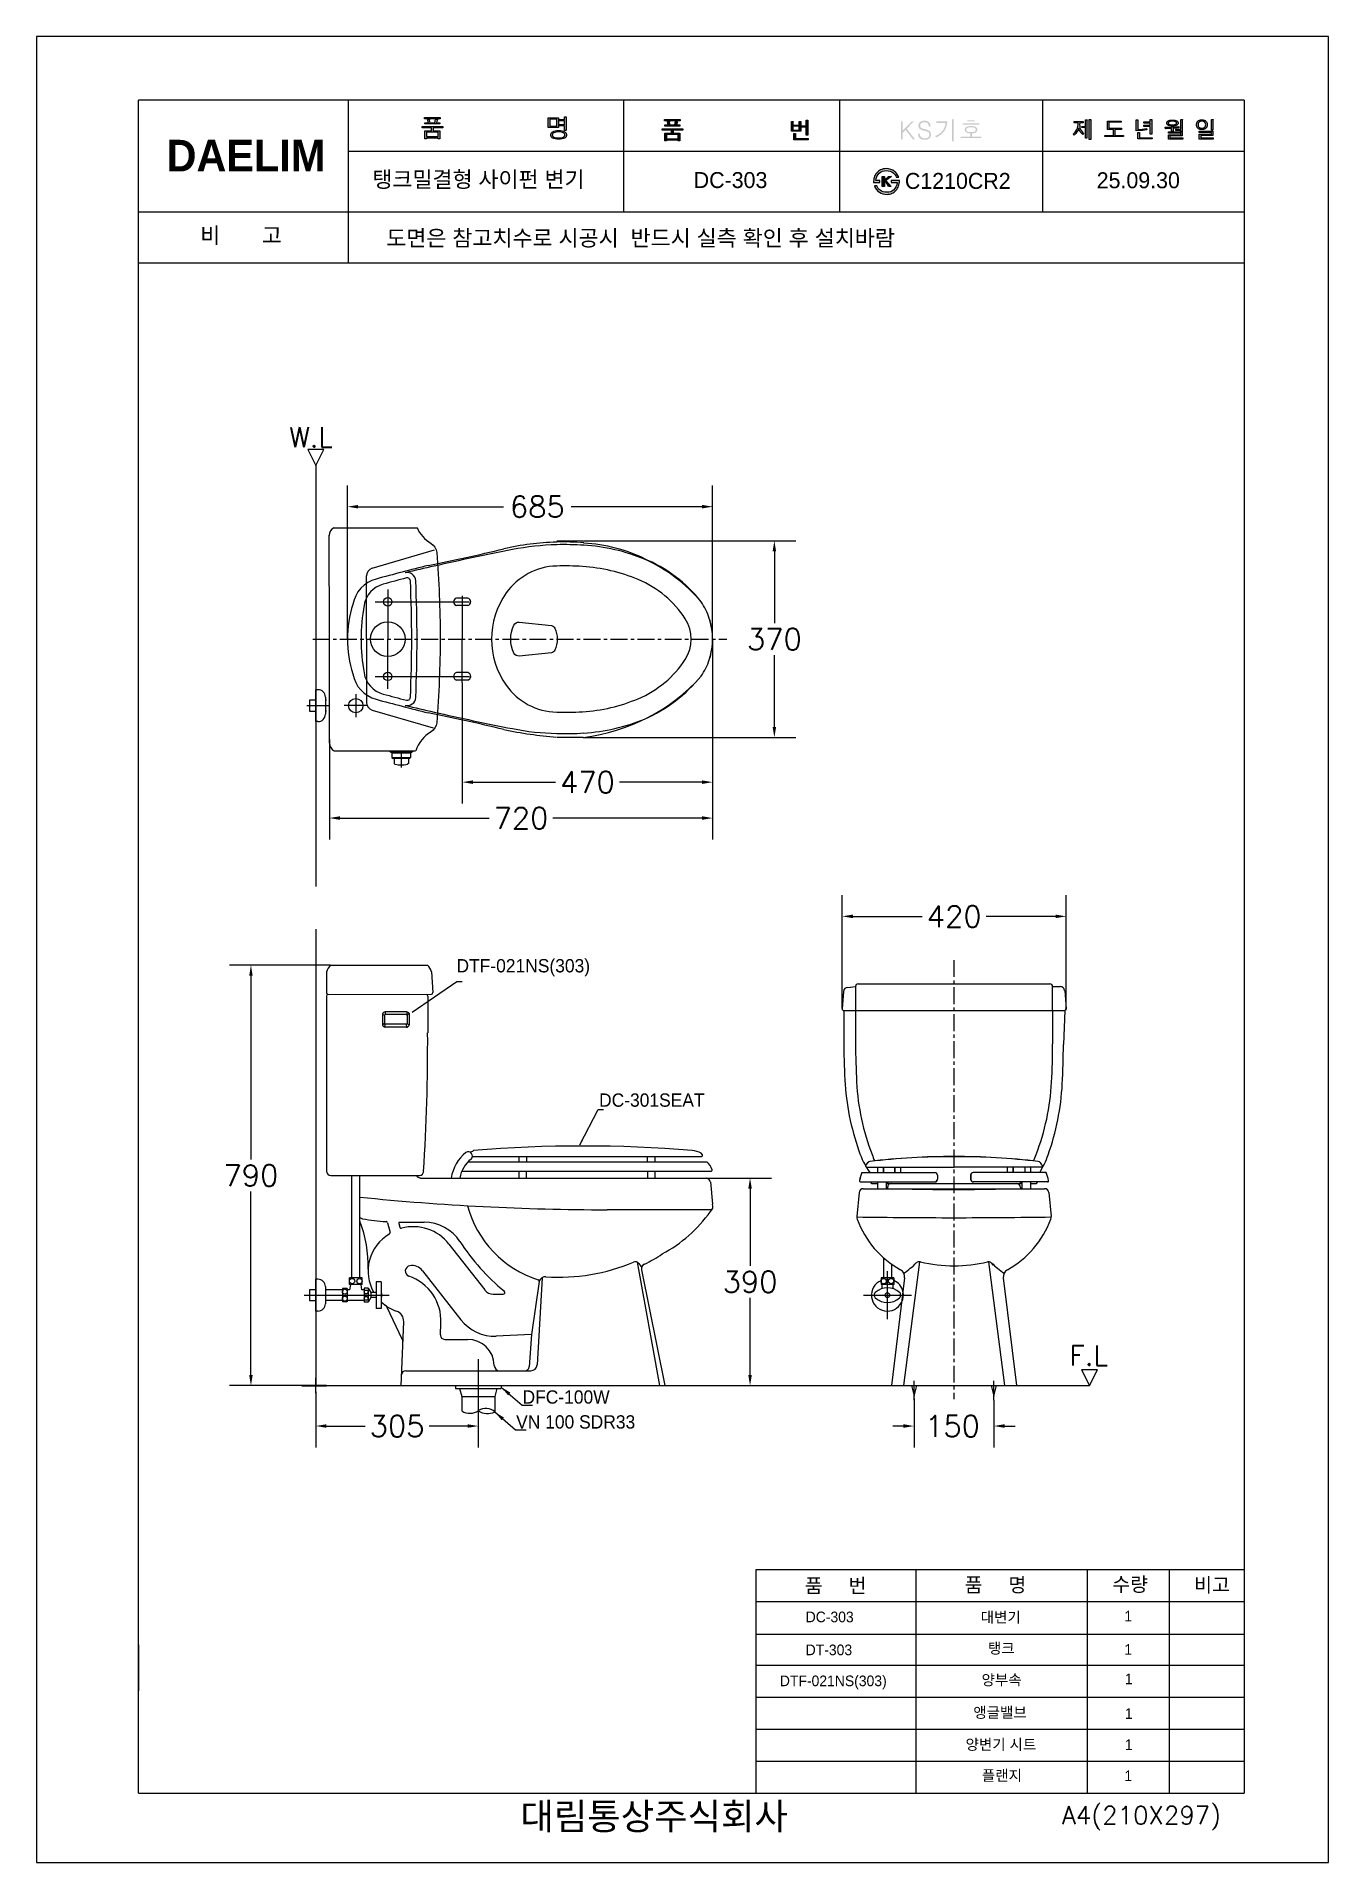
# Model space of a CAD drawing. Extents: x 66819 to 69244, y 58168 to 61599.
import ezdxf
from ezdxf.lldxf.tags import DXFTag

# ---------------------------------------------------------------- set-up
doc = ezdxf.new("R2010")
doc.units = 0
doc.header["$MEASUREMENT"] = 0
doc.linetypes.add('CENTER', pattern=[50.8, 31.75, -6.35, 6.35, -6.35])
doc.layers.get('0').update_dxf_attribs({"linetype": 'CONTINUOUS'})
doc.layers.get('Defpoints').update_dxf_attribs({"linetype": 'CONTINUOUS'})
for name, color, linetype in [('001', 7, 'CONTINUOUS'), ('3', 4, 'CONTINUOUS'), ('4', 3, 'CONTINUOUS'), ('CENTER', 1, 'CONTINUOUS'), ('DEFAULT', 7, 'CONTINUOUS'), ('Dim', 4, 'CONTINUOUS'), ('FAUCET', 4, 'CONTINUOUS'), ('LINE', 7, 'CONTINUOUS'), ('LINE @ 1 VP1', 7, 'CONTINUOUS'), ('LINE @ 1 VPModel', 7, 'CONTINUOUS'), ('MAIN', 7, 'CONTINUOUS'), ('YA', 7, 'CONTINUOUS')]:
    doc.layers.add(name, color=color, linetype=linetype)
doc.layers.add('AM_6', color=2, linetype='CONTINUOUS', lineweight=30)
doc.layers.add('Y', color=202, linetype='CONTINUOUS', lineweight=35)
doc.styles.add('h', font='', dxfattribs={"height": 30})
doc.styles.get("Standard").update_dxf_attribs({"font": 'txt.shx', "bigfont": 'ghs.shx'})
doc.styles.add('스타일1', font='txt.shx', dxfattribs={"bigfont": 'ghs.shx'})
doc.styles.get('h').set_extended_font_data('Haansoft Batang')
tags = doc.linetypes.add('Amconstr', pattern=[9999, 9999, 0]).pattern_tags.tags
tags[6:7] = [DXFTag(74, 4), DXFTag(75, 0), DXFTag(340, '0'), DXFTag(46, 1.0), DXFTag(50, 0.0), DXFTag(44, 0.0), DXFTag(45, 0.0)]
tags[4:5] = [DXFTag(74, 4), DXFTag(75, 0), DXFTag(340, '0'), DXFTag(46, 1.0), DXFTag(50, 0.0), DXFTag(44, 0.0), DXFTag(45, 0.0)]
doc.dimstyles.new('SERIM', dxfattribs={"dimscale": 10, "dimtxt": 3, "dimasz": 2, "dimexe": 1, "dimexo": 1.5, "dimgap": 1, "dimtad": 1, "dimtoh": 1, "dimdec": 0, "dimdsep": 46, "dimtxsty": 'h', "dimcen": -0.3, "dimclrt": 2, "dimadec": 0, "dimazin": 0, "dimtfac": 1, "dimtdec": 0, "dimtmove": 1, "dimatfit": 3, "dimfxl": 0, "dimtolj": 1, "dimtzin": 0, "dimarcsym": 0})
doc.dimstyles.get("Standard").update_dxf_attribs({"dimtxt": 0.18, "dimasz": 0.18, "dimexe": 0.18, "dimexo": 0.0625, "dimgap": 0.09, "dimtad": 0, "dimtih": 1, "dimtoh": 1, "dimdec": 4, "dimzin": 0, "dimdsep": 46, "dimtxsty": 'Standard', "dimcen": 0.09, "dimadec": 0, "dimazin": 0, "dimtfac": 1, "dimtdec": 4, "dimtofl": 0, "dimtmove": 0, "dimatfit": 0, "dimfxl": 0, "dimtolj": 1, "dimtzin": 0, "dimarcsym": 0})

msp = doc.modelspace()

# ---------------------------------------------------------------- texts
at = {"layer": '3', "color": 0}
for s, p in [('W.L', (67292.9, 60827.2)), ('F.L', (68757.8, 59102.4))]:
    msp.add_text(s, height=37.5, dxfattribs=at).set_placement(p)
at = {"layer": 'AM_6', "color": 0, "char_height": 25, "attachment_point": 4, "style": 'h'}
for s, insert in [('{\\fGulim|b0|i0|c129|p50;DTF-021NS(303)}', (67607, 59849.4)), ('{\\fGulim|b0|i0|c129|p50;DC-301SEAT}', (67874.7, 59600.6))]:
    msp.add_mtext(s, dxfattribs=dict(at, insert=insert))
at = {"layer": 'AM_6', "color": 0, "char_height": 25, "attachment_point": 4}
for s, insert in [('{\\fGulim|b0|i0|c129|p50;DFC-100W}', (67731, 59042.8)), ('{\\fGulim|b0|i0|c129|p50;VN 100 SDR33}', (67719, 58996))]:
    msp.add_mtext(s, dxfattribs=dict(at, insert=insert))
at = {"layer": 'Dim', "color": 0, "attachment_point": 1}
for s, insert, char_height, width, style in [('{\\fGulim|b0|i0|c129|p50;탱크밀결형 사이펀} {\\fGulim|b0|i0|c129|p50;변기}', (67449, 61345.5), 30, 440.819, 'h'), ('DC-303', (68052.4, 61344.2), 30, 639, 'h'), ('C1210CR2', (68448.9, 61342.6), 30, 639, 'h'), ('25.09.30', (68809, 61343.8), 30, 639, 'h'), ('{\\fGulim|b0|i0|c129|p50;DC-303}', (68262.6, 58639.8), 20, 147, '스타일1'), ('{\\fGulim|b0|i0|c129|p50;대변기}', (68591.2, 58639.3), 20, 147, '스타일1'), ('{\\fGulim|b0|i0|c129|p50;DT-303}', (68262.6, 58577.9), 20, 147, '스타일1'), ('{\\fGulim|b0|i0|c129|p50;탱크}', (68604.8, 58581), 20, 147, '스타일1'), ('{\\fGulim|b0|i0|c129|p50;양부속}', (68592.8, 58521.5), 20, 290, '스타일1'), ('{\\fGulim|b0|i0|c129|p50;DTF-021NS(303)}', (68214.1, 58519.7), 20, 147, '스타일1'), ('{\\fGulim|b0|i0|c129|p50;앵글밸브}', (68577.3, 58460.3), 20, 315, '스타일1'), ('{\\fGulim|b0|i0|c129|p50;양변기 시트}', (68562.8, 58400.2), 20, 212, '스타일1'), ('{\\fGulim|b0|i0|c129|p50;플랜지}', (68593.4, 58341.9), 20, 212, '스타일1'), ('{\\fGulim|b0|i0|c129|p50;       대림통상주식회사\\P}', (67599.9, 58280.2), 50, 1090, '스타일1')]:
    msp.add_mtext(s, dxfattribs=dict(at, insert=insert, char_height=char_height, width=width, style=style))
for s, insert, char_height, style in [('{\\fGulim|b0|i0|c129|p50;비}       {\\fGulim|b0|i0|c129|p50;고}', (67125.9, 61240.4), 30, 'h'), ('{\\fGulim|b0|i0|c129|p50;도면은} {\\fGulim|b0|i0|c129|p50;참고치수로} {\\fGulim|b0|i0|c129|p50;시공시}  {\\fGulim|b0|i0|c129|p50;반드시} {\\fGulim|b0|i0|c129|p50;실측} {\\fGulim|b0|i0|c129|p50;확인} {\\fGulim|b0|i0|c129|p50;후} {\\fGulim|b0|i0|c129|p50;설치바람} ', (67475.1, 61235.3), 30, 'h'), ('{\\fGulim|b0|i0|c129|p50;품     번}', (68260.8, 58701.8), 26.746, '스타일1'), ('{\\fGulim|b0|i0|c129|p50;품     명}', (68561, 58703.4), 26.746, '스타일1'), ('{\\fGulim|b0|i0|c129|p50;수량}', (68838.2, 58704.3), 26.746, '스타일1'), ('{\\fGulim|b0|i0|c129|p50;비고}', (68991.9, 58703.3), 26.746, '스타일1'), ('{\\fGulim|b0|i0|c129|p50;1\\P}', (68861, 58641.3), 20, '스타일1'), ('{\\fGulim|b0|i0|c129|p50;1\\P}', (68861, 58578.7), 20, '스타일1'), ('{\\fGulim|b0|i0|c129|p50;1\\P}', (68861.9, 58523.3), 20, '스타일1'), ('{\\fGulim|b0|i0|c129|p50;1\\P}', (68862, 58458.3), 20, '스타일1'), ('{\\fGulim|b0|i0|c129|p50;1\\P}', (68862, 58399.8), 20, '스타일1'), ('{\\fGulim|b0|i0|c129|p50;1\\P}', (68861, 58341.3), 20, '스타일1')]:
    msp.add_mtext(s, dxfattribs=dict(at, insert=insert, char_height=char_height, style=style))
at = {"layer": 'YA', "color": 7}
msp.add_text('A4(210X297)', height=33.819, dxfattribs=at).set_placement((68743.9, 58240.2))
at = {"layer": 'YA', "color": 7, "insert": (67062.7, 61404.8), "char_height": 59.437, "width": 290.871, "attachment_point": 1, "style": 'h'}
msp.add_mtext('{\\fHYGraphic-Medium|b1|i0|c129|p18;DAELIM}', dxfattribs=at)

# ---------------------------------------------------------------- blocks, each defined once
blk = doc.blocks.new('*D60')
at = {"layer": '3', "color": 0, "lineweight": -2}
for p, q in [((68087.9, 60466.8), (68087.9, 60090.6)), ((67368.3, 60278.5), (67368.3, 60090.6)), ((67388.3, 60130.6), (67668.1, 60130.6)), ((68067.9, 60130.6), (67788.1, 60130.6))]:
    blk.add_line(p, q, dxfattribs=at)
at = {"layer": '3', "color": 0}
for points in [[(67388.3, 60134), (67388.3, 60127.3), (67368.3, 60130.6)], [(68067.9, 60134), (68067.9, 60127.3), (68087.9, 60130.6)]]:
    blk.add_solid(points, dxfattribs=at)
at = {"layer": 'Defpoints', "color": 0}
for p in [(68087.9, 60467), (67368.3, 60278.7), (68087.9, 60130.6)]:
    blk.add_point(p, dxfattribs=at)
at = {"layer": '3', "color": 0, "insert": (67728.1, 60130.6), "char_height": 40, "attachment_point": 5}
blk.add_mtext('\\A1;720', dxfattribs=at)
blk = doc.blocks.new('*D62')
at = {"layer": '3', "color": 0, "lineweight": -2}
for p, q in [((68065, 59454.3), (68198.2, 59454.3)), ((68158.2, 59434.3), (68158.2, 59289.3)), ((68158.2, 59084.3), (68158.2, 59229.3)), ((68093.2, 59064.3), (68198.2, 59064.3))]:
    blk.add_line(p, q, dxfattribs=at)
at = {"layer": '3', "color": 0}
for points in [[(68154.8, 59434.3), (68161.5, 59434.3), (68158.2, 59454.3)], [(68154.8, 59084.3), (68161.5, 59084.3), (68158.2, 59064.3)]]:
    blk.add_solid(points, dxfattribs=at)
at = {"layer": 'Defpoints', "color": 0}
for p in [(68064.8, 59454.3), (68093, 59064.3), (68158.2, 59064.3)]:
    blk.add_point(p, dxfattribs=at)
at = {"layer": '3', "color": 0, "insert": (68158.2, 59259.3), "char_height": 40, "attachment_point": 5}
blk.add_mtext('\\A1;390', dxfattribs=at)
blk = doc.blocks.new('*D63')
at = {"layer": '3', "color": 0, "lineweight": -2}
for p, q in [((67402.4, 60467), (67402.4, 60755.6)), ((68087.9, 60467), (68087.9, 60755.6)), ((67422.4, 60715.6), (67695.3, 60715.6)), ((68067.9, 60715.6), (67822, 60715.6))]:
    blk.add_line(p, q, dxfattribs=at)
at = {"layer": '3', "color": 0}
for points in [[(67422.4, 60718.9), (67422.4, 60712.2), (67402.4, 60715.6)], [(68067.9, 60718.9), (68067.9, 60712.2), (68087.9, 60715.6)]]:
    blk.add_solid(points, dxfattribs=at)
at = {"layer": 'Defpoints', "color": 0}
for p in [(67402.4, 60715.6), (67402.4, 60466.7), (68087.9, 60466.8)]:
    blk.add_point(p, dxfattribs=at)
at = {"layer": '3', "color": 0, "insert": (67758.7, 60715.6), "char_height": 40, "attachment_point": 5}
blk.add_mtext('\\A1;685', dxfattribs=at)
blk = doc.blocks.new('*D65')
at = {"layer": '3', "color": 0, "lineweight": -2}
for p, q in [((68087.9, 60466.5), (68087.9, 60158)), ((67617.9, 60384.8), (67617.9, 60158)), ((67637.9, 60198), (67792.9, 60198)), ((68067.9, 60198), (67912.9, 60198))]:
    blk.add_line(p, q, dxfattribs=at)
at = {"layer": '3', "color": 0}
for points in [[(67637.9, 60201.4), (67637.9, 60194.7), (67617.9, 60198)], [(68067.9, 60201.4), (68067.9, 60194.7), (68087.9, 60198)]]:
    blk.add_solid(points, dxfattribs=at)
at = {"layer": 'Defpoints', "color": 0}
for p in [(68087.9, 60466.8), (67617.9, 60385.1), (67617.9, 60198)]:
    blk.add_point(p, dxfattribs=at)
at = {"layer": '3', "color": 0, "insert": (67852.9, 60198), "char_height": 40, "attachment_point": 5}
blk.add_mtext('\\A1;470', dxfattribs=at)
blk = doc.blocks.new('*D66')
at = {"layer": '3', "color": 0, "lineweight": -2}
for p, q in [((67370.6, 59854.3), (67181.1, 59854.3)), ((67221.1, 59834.3), (67221.1, 59489.3)), ((67221.1, 59084.3), (67221.1, 59429.3)), ((67342.6, 59064.3), (67181.1, 59064.3))]:
    blk.add_line(p, q, dxfattribs=at)
at = {"layer": '3', "color": 0}
for points in [[(67217.8, 59834.3), (67224.4, 59834.3), (67221.1, 59854.3)], [(67217.8, 59084.3), (67224.4, 59084.3), (67221.1, 59064.3)]]:
    blk.add_solid(points, dxfattribs=at)
at = {"layer": 'Defpoints', "color": 0}
for p in [(67221.1, 59854.3), (67370.9, 59854.3), (67342.9, 59064.3)]:
    blk.add_point(p, dxfattribs=at)
at = {"layer": '3', "color": 0, "insert": (67221.1, 59459.3), "char_height": 40, "attachment_point": 5}
blk.add_mtext('\\A1;790', dxfattribs=at)
blk = doc.blocks.new('*D68')
at = {"layer": '3', "color": 0, "lineweight": -2}
for p, q in [((67845.8, 60651.7), (68243.8, 60651.7)), ((68203.8, 60631.7), (68203.8, 60496.8)), ((68203.8, 60301.8), (68203.8, 60436.8)), ((67845.2, 60281.8), (68243.8, 60281.8))]:
    blk.add_line(p, q, dxfattribs=at)
at = {"layer": '3', "color": 0}
for points in [[(68200.5, 60631.7), (68207.1, 60631.7), (68203.8, 60651.7)], [(68200.5, 60301.8), (68207.1, 60301.8), (68203.8, 60281.8)]]:
    blk.add_solid(points, dxfattribs=at)
at = {"layer": 'Defpoints', "color": 0}
for p in [(67845.5, 60651.7), (68203.8, 60651.7), (67844.9, 60281.8)]:
    blk.add_point(p, dxfattribs=at)
at = {"layer": '3', "color": 0, "insert": (68203.8, 60466.8), "char_height": 40, "attachment_point": 5}
blk.add_mtext('\\A1;370', dxfattribs=at)
blk = doc.blocks.new('*D58')
at = {"layer": 'DEFAULT', "color": 0, "lineweight": -2}
for p, q in [((68331.2, 59772.6), (68331.2, 59985.9)), ((68751.7, 59769.4), (68751.7, 59985.9)), ((68351.2, 59945.9), (68481.5, 59945.9)), ((68731.7, 59945.9), (68601.5, 59945.9))]:
    blk.add_line(p, q, dxfattribs=at)
at = {"layer": 'DEFAULT', "color": 0}
for points in [[(68351.2, 59949.3), (68351.2, 59942.6), (68331.2, 59945.9)], [(68731.7, 59949.3), (68731.7, 59942.6), (68751.7, 59945.9)]]:
    blk.add_solid(points, dxfattribs=at)
at = {"layer": 'Defpoints', "color": 0}
for p in [(68751.7, 59945.9), (68331.2, 59772.4), (68751.7, 59769.1)]:
    blk.add_point(p, dxfattribs=at)
at = {"layer": 'DEFAULT', "color": 0, "insert": (68541.5, 59945.9), "char_height": 40, "attachment_point": 5}
blk.add_mtext('\\A1;420', dxfattribs=at)
blk = doc.blocks.new('*D92')
at = {"layer": '3', "color": 0, "lineweight": -2}
for p, q in [((67342.9, 59052.7), (67342.9, 58948.4)), ((67647.9, 59016.8), (67647.9, 58948.4)), ((67362.9, 58988.4), (67435.5, 58988.4)), ((67627.9, 58988.4), (67555.5, 58988.4))]:
    blk.add_line(p, q, dxfattribs=at)
at = {"layer": '3', "color": 0}
for points in [[(67362.9, 58991.8), (67362.9, 58985.1), (67342.9, 58988.4)], [(67627.9, 58991.8), (67627.9, 58985.1), (67647.9, 58988.4)]]:
    blk.add_solid(points, dxfattribs=at)
at = {"layer": 'Defpoints', "color": 0}
for p in [(67342.9, 59052.9), (67647.9, 59017), (67647.9, 58988.4)]:
    blk.add_point(p, dxfattribs=at)
at = {"layer": '3', "color": 0, "insert": (67495.5, 58988.4), "char_height": 40, "attachment_point": 5}
blk.add_mtext('\\A1;305', dxfattribs=at)
blk = doc.blocks.new('*D93')
at = {"layer": '3', "color": 0, "lineweight": -2}
for p, q in [((68466, 59039.9), (68466, 58948.4)), ((68616, 59036.9), (68616, 58948.4)), ((68446, 58988.4), (68426, 58988.4)), ((68636, 58988.4), (68656, 58988.4))]:
    blk.add_line(p, q, dxfattribs=at)
at = {"layer": '3', "color": 0}
for points in [[(68446, 58991.8), (68446, 58985.1), (68466, 58988.4)], [(68636, 58991.8), (68636, 58985.1), (68616, 58988.4)]]:
    blk.add_solid(points, dxfattribs=at)
at = {"layer": 'Defpoints', "color": 0}
for p in [(68466, 59040.2), (68616, 59037.2), (68616, 58988.4)]:
    blk.add_point(p, dxfattribs=at)
at = {"layer": '3', "color": 0, "insert": (68538.3, 58988.4), "char_height": 40, "attachment_point": 5}
blk.add_mtext('\\A1;150', dxfattribs=at)
blk = doc.blocks.new('*U96')
at = {"layer": 'LINE @ 1 VP1', "linetype": 'Amconstr'}
h = blk.add_hatch(color=256, dxfattribs=at)
h.dxf.hatch_style = 1
h.paths.add_polyline_path([(68004.7, 61432.9), (67998.2, 61432.9), (67998.2, 61430.6), (68026.5, 61430.6), (68026.5, 61432.9), (68019.9, 61432.9), (68021.1, 61437.4), (68021.2, 61437.8), (68021.8, 61438.5), (68021.8, 61438.5), (68021.9, 61438.6), (68021.9, 61438.6), (68021.9, 61438.7), (68021.9, 61438.7), (68021.9, 61438.7), (68021.9, 61438.7), (68021.9, 61438.8), (68021.9, 61438.8), (68021.9, 61438.8), (68021.8, 61438.8), (68021.8, 61438.8), (68021.6, 61438.9), (68020.9, 61439), (68018.4, 61439.5), (68016.9, 61432.9), (68007.8, 61432.9), (68006.6, 61437.8), (68006.7, 61438.4), (68006.9, 61438.7), (68006.9, 61438.8), (68006.9, 61438.8), (68006.9, 61438.9), (68006.9, 61438.9), (68006.9, 61438.9), (68006.9, 61439), (68006.9, 61439), (68006.9, 61439), (68006.9, 61439), (68006.9, 61439), (68006.8, 61439.1), (68006.8, 61439.1), (68006.7, 61439.1), (68006.4, 61439.1), (68005.5, 61439.2), (68003.4, 61439.2)])
h.paths.add_polyline_path([(67992.9, 61425.6), (67992.9, 61423), (68010.8, 61423), (68010.8, 61417.5), (67998.2, 61417.5), (67998.2, 61402.8), (68001.4, 61402.8), (68001.4, 61404.1), (68023.4, 61404.1), (68023.4, 61402.8), (68026.5, 61402.8), (68026.5, 61417.5), (68014, 61417.5), (68014, 61423), (68031.9, 61423), (68031.9, 61425.6)])
h.paths.add_polyline_path([(68023.4, 61415), (68023.4, 61406.7), (68001.4, 61406.7), (68001.4, 61415)], flags=16)
at = {"layer": 'LINE @ 1 VPModel', "linetype": 'Amconstr'}
h = blk.add_hatch(color=256, dxfattribs=at)
h.dxf.hatch_style = 1
h.paths.add_polyline_path([(68004.7, 61432.9), (67998.2, 61432.9), (67998.2, 61430.6), (68026.5, 61430.6), (68026.5, 61432.9), (68019.9, 61432.9), (68021.1, 61437.4), (68021.2, 61437.8), (68021.8, 61438.5), (68021.8, 61438.5), (68021.9, 61438.6), (68021.9, 61438.6), (68021.9, 61438.7), (68021.9, 61438.7), (68021.9, 61438.7), (68021.9, 61438.7), (68021.9, 61438.8), (68021.9, 61438.8), (68021.9, 61438.8), (68021.8, 61438.8), (68021.8, 61438.8), (68021.6, 61438.9), (68020.9, 61439), (68018.4, 61439.5), (68016.9, 61432.9), (68007.8, 61432.9), (68006.6, 61437.8), (68006.7, 61438.4), (68006.9, 61438.7), (68006.9, 61438.8), (68006.9, 61438.8), (68006.9, 61438.9), (68006.9, 61438.9), (68006.9, 61438.9), (68006.9, 61439), (68006.9, 61439), (68006.9, 61439), (68006.9, 61439), (68006.9, 61439), (68006.8, 61439.1), (68006.8, 61439.1), (68006.7, 61439.1), (68006.4, 61439.1), (68005.5, 61439.2), (68003.4, 61439.2)])
h.paths.add_polyline_path([(67992.9, 61425.6), (67992.9, 61423), (68010.8, 61423), (68010.8, 61417.5), (67998.2, 61417.5), (67998.2, 61402.8), (68001.4, 61402.8), (68001.4, 61404.1), (68023.4, 61404.1), (68023.4, 61402.8), (68026.5, 61402.8), (68026.5, 61417.5), (68014, 61417.5), (68014, 61423), (68031.9, 61423), (68031.9, 61425.6)])
h.paths.add_polyline_path([(68023.4, 61415), (68023.4, 61406.7), (68001.4, 61406.7), (68001.4, 61415)], flags=16)
blk = doc.blocks.new('*U97')
at = {"layer": 'LINE @ 1 VP1', "linetype": 'Amconstr'}
h = blk.add_hatch(color=256, dxfattribs=at)
h.dxf.hatch_style = 1
h.paths.add_polyline_path([(68027.2, 61442.7), (67997.6, 61442.7), (67997.6, 61440.4), (68027.2, 61440.4)])
at = {"layer": 'LINE @ 1 VPModel', "linetype": 'Amconstr'}
h = blk.add_hatch(color=256, dxfattribs=at)
h.dxf.hatch_style = 1
h.paths.add_polyline_path([(68027.2, 61442.7), (67997.6, 61442.7), (67997.6, 61440.4), (68027.2, 61440.4)])
blk = doc.blocks.new('*U98')
at = {"layer": 'LINE @ 1 VP1', "linetype": 'Amconstr'}
h = blk.add_hatch(color=256, dxfattribs=at)
h.dxf.hatch_style = 1
h.paths.add_polyline_path([(68253.4, 61437.7), (68253.4, 61438.1), (68253.6, 61438.4), (68253.7, 61438.6), (68253.7, 61438.7), (68253.7, 61438.8), (68253.7, 61438.8), (68253.7, 61438.9), (68253.7, 61438.9), (68253.7, 61438.9), (68253.7, 61438.9), (68253.7, 61438.9), (68253.6, 61439), (68253.6, 61439), (68253.6, 61439), (68253.5, 61439.1), (68253.4, 61439.1), (68253.2, 61439.1), (68252.4, 61439.2), (68250.5, 61439.2), (68250.5, 61432.5), (68238.6, 61432.5), (68238.6, 61437.9), (68238.7, 61438.3), (68238.9, 61438.6), (68239, 61438.7), (68239, 61438.8), (68239, 61438.9), (68239, 61438.9), (68239.1, 61438.9), (68239.1, 61438.9), (68239.1, 61439), (68239, 61439), (68239, 61439), (68239, 61439), (68239, 61439), (68239, 61439.1), (68239, 61439.1), (68239, 61439.1), (68238.9, 61439.1), (68238.7, 61439.1), (68238, 61439.2), (68235.9, 61439.2), (68235.9, 61420.8), (68253.4, 61420.8), (68253.4, 61428.8), (68263.7, 61428.8), (68263.7, 61413.7), (68266.5, 61413.7), (68266.5, 61440), (68266.6, 61440.3), (68266.7, 61440.7), (68266.8, 61440.9), (68266.9, 61441), (68266.9, 61441.1), (68266.9, 61441.1), (68266.9, 61441.2), (68266.9, 61441.2), (68266.9, 61441.2), (68266.9, 61441.3), (68266.8, 61441.3), (68266.8, 61441.3), (68266.8, 61441.3), (68266.8, 61441.3), (68266.7, 61441.4), (68266.6, 61441.4), (68266.4, 61441.4), (68266, 61441.4), (68263.7, 61441.4), (68263.7, 61431.2), (68253.4, 61431.2)])
h.paths.add_polyline_path([(68250.5, 61430.3), (68250.5, 61423), (68238.6, 61423), (68238.6, 61430.3)], flags=16)
h.paths.add_polyline_path([(68243.7, 61416.1), (68243.6, 61416), (68243.4, 61415.7), (68243.4, 61415.3), (68243.4, 61407), (68267.4, 61407), (68267.4, 61404.7), (68240.6, 61404.7), (68240.6, 61416.6), (68242.7, 61416.6), (68243.4, 61416.5), (68243.5, 61416.5), (68243.7, 61416.4), (68243.7, 61416.3), (68243.7, 61416.3)])
at = {"layer": 'LINE @ 1 VPModel', "linetype": 'Amconstr'}
h = blk.add_hatch(color=256, dxfattribs=at)
h.dxf.hatch_style = 1
h.paths.add_polyline_path([(68253.4, 61437.7), (68253.4, 61438.1), (68253.6, 61438.4), (68253.7, 61438.6), (68253.7, 61438.7), (68253.7, 61438.8), (68253.7, 61438.8), (68253.7, 61438.9), (68253.7, 61438.9), (68253.7, 61438.9), (68253.7, 61438.9), (68253.7, 61438.9), (68253.6, 61439), (68253.6, 61439), (68253.6, 61439), (68253.5, 61439.1), (68253.4, 61439.1), (68253.2, 61439.1), (68252.4, 61439.2), (68250.5, 61439.2), (68250.5, 61432.5), (68238.6, 61432.5), (68238.6, 61437.9), (68238.7, 61438.3), (68238.9, 61438.6), (68239, 61438.7), (68239, 61438.8), (68239, 61438.9), (68239, 61438.9), (68239.1, 61438.9), (68239.1, 61438.9), (68239.1, 61439), (68239, 61439), (68239, 61439), (68239, 61439), (68239, 61439), (68239, 61439.1), (68239, 61439.1), (68239, 61439.1), (68238.9, 61439.1), (68238.7, 61439.1), (68238, 61439.2), (68235.9, 61439.2), (68235.9, 61420.8), (68253.4, 61420.8), (68253.4, 61428.8), (68263.7, 61428.8), (68263.7, 61413.7), (68266.5, 61413.7), (68266.5, 61440), (68266.6, 61440.3), (68266.7, 61440.7), (68266.8, 61440.9), (68266.9, 61441), (68266.9, 61441.1), (68266.9, 61441.1), (68266.9, 61441.2), (68266.9, 61441.2), (68266.9, 61441.2), (68266.9, 61441.3), (68266.8, 61441.3), (68266.8, 61441.3), (68266.8, 61441.3), (68266.8, 61441.3), (68266.7, 61441.4), (68266.6, 61441.4), (68266.4, 61441.4), (68266, 61441.4), (68263.7, 61441.4), (68263.7, 61431.2), (68253.4, 61431.2)])
h.paths.add_polyline_path([(68250.5, 61430.3), (68250.5, 61423), (68238.6, 61423), (68238.6, 61430.3)], flags=16)
h.paths.add_polyline_path([(68243.7, 61416.1), (68243.6, 61416), (68243.4, 61415.7), (68243.4, 61415.3), (68243.4, 61407), (68267.4, 61407), (68267.4, 61404.7), (68240.6, 61404.7), (68240.6, 61416.6), (68242.7, 61416.6), (68243.4, 61416.5), (68243.5, 61416.5), (68243.7, 61416.4), (68243.7, 61416.3), (68243.7, 61416.3)])
blk = doc.blocks.new('*U99')
at = {"layer": 'LINE @ 1 VP1', "linetype": 'Amconstr'}
h = blk.add_hatch(color=256, dxfattribs=at)
h.dxf.hatch_style = 1
h.paths.add_polyline_path([(68452.3, 61425.7), (68466, 61439.8), (68462, 61439.8), (68444.5, 61421.8), (68444.5, 61439.8), (68441.4, 61439.8), (68441.4, 61405.8), (68444.5, 61405.8), (68444.5, 61417.8), (68450.1, 61423.6), (68463.8, 61405.8), (68467.7, 61405.8)])
h.paths.add_polyline_path([(68478.6, 61428.1), (68478.3, 61428.5), (68478.1, 61428.9), (68477.9, 61429.3), (68477.8, 61429.8), (68477.7, 61430.3), (68477.6, 61431.5), (68477.6, 61432.2), (68477.7, 61432.9), (68477.9, 61433.6), (68478.1, 61434.2), (68478.4, 61434.8), (68478.7, 61435.3), (68479.1, 61435.8), (68479.6, 61436.2), (68480.1, 61436.6), (68480.7, 61436.9), (68481.3, 61437.2), (68482, 61437.5), (68483.6, 61437.8), (68485.4, 61437.9), (68487.2, 61437.8), (68488.9, 61437.4), (68489.6, 61437.1), (68490.3, 61436.8), (68490.9, 61436.4), (68491.5, 61435.9), (68492, 61435.4), (68492.5, 61434.8), (68492.8, 61434.2), (68493.1, 61433.5), (68493.4, 61432.8), (68493.6, 61432.1), (68493.7, 61430.3), (68497, 61430.3), (68496.8, 61432.7), (68496.5, 61433.7), (68496.2, 61434.7), (68495.7, 61435.6), (68495.2, 61436.4), (68494.6, 61437.2), (68493.9, 61437.9), (68493.1, 61438.6), (68492.3, 61439.1), (68491.3, 61439.6), (68490.3, 61440), (68488.1, 61440.5), (68485.5, 61440.6), (68483.1, 61440.5), (68480.9, 61440), (68479.9, 61439.7), (68478.9, 61439.2), (68478.1, 61438.7), (68477.3, 61438.1), (68476.6, 61437.5), (68476, 61436.8), (68475.5, 61436), (68475, 61435.2), (68474.7, 61434.4), (68474.5, 61433.5), (68474.4, 61432.5), (68474.3, 61431.5), (68474.4, 61429.7), (68474.6, 61428.8), (68474.9, 61428), (68475.2, 61427.3), (68475.6, 61426.6), (68476.1, 61426), (68476.6, 61425.5), (68477.2, 61425), (68477.8, 61424.6), (68479.4, 61423.7), (68483.6, 61422.3), (68486.8, 61421.5), (68490.6, 61420.3), (68491.9, 61419.7), (68492.4, 61419.4), (68492.9, 61419.1), (68493.3, 61418.6), (68493.7, 61418.2), (68494, 61417.7), (68494.3, 61417.1), (68494.5, 61416.5), (68494.7, 61415.8), (68494.8, 61414.3), (68494.7, 61413.6), (68494.6, 61412.8), (68494.5, 61412.2), (68494.2, 61411.6), (68493.9, 61411), (68493.5, 61410.4), (68493, 61409.9), (68492.5, 61409.5), (68491.9, 61409), (68491.3, 61408.7), (68490.6, 61408.3), (68489.8, 61408.1), (68488.2, 61407.7), (68486.3, 61407.6), (68484.1, 61407.8), (68482.2, 61408.2), (68481.4, 61408.5), (68480.6, 61408.9), (68479.9, 61409.3), (68479.2, 61409.9), (68478.7, 61410.5), (68478.2, 61411.1), (68477.7, 61411.8), (68477.4, 61412.5), (68477.1, 61413.3), (68476.9, 61414.2), (68476.8, 61416.1), (68473.6, 61416.1), (68473.6, 61415.8), (68473.8, 61413.4), (68474, 61412.2), (68474.4, 61411.2), (68474.8, 61410.2), (68475.4, 61409.3), (68476, 61408.5), (68476.8, 61407.7), (68477.7, 61407), (68478.6, 61406.5), (68479.7, 61406), (68480.8, 61405.6), (68483.4, 61405), (68486.3, 61404.9), (68488.8, 61405), (68491.1, 61405.5), (68492.1, 61405.9), (68493.1, 61406.4), (68494, 61406.9), (68494.8, 61407.5), (68495.5, 61408.2), (68496.1, 61409), (68496.7, 61409.8), (68497.1, 61410.6), (68497.5, 61411.6), (68497.7, 61412.5), (68497.9, 61413.6), (68497.9, 61414.7), (68497.7, 61416.6), (68497.5, 61417.5), (68497.3, 61418.3), (68496.9, 61419.1), (68496.5, 61419.8), (68495.9, 61420.5), (68495.3, 61421.1), (68494.7, 61421.6), (68493.9, 61422.1), (68492.1, 61423.1), (68489.9, 61423.9), (68487.3, 61424.7), (68483.3, 61425.6), (68481.9, 61426.1), (68480.7, 61426.5), (68479.7, 61427.1), (68479.3, 61427.4), (68478.9, 61427.7)])
h.paths.add_polyline_path([(68527.9, 61433.6), (68528.7, 61439.2), (68508, 61439.2), (68508, 61436.6), (68525.3, 61436.6), (68524.6, 61432.2), (68523.3, 61428.1), (68521.4, 61424.4), (68518.9, 61420.9), (68516.1, 61418.1), (68512.9, 61415.7), (68509.4, 61413.6), (68505.4, 61412), (68507.6, 61409.4), (68511.9, 61411.6), (68515.7, 61414), (68519, 61416.8), (68521.8, 61419.9), (68524.4, 61423.9), (68526.4, 61428.5)])
h.paths.add_polyline_path([(68540.3, 61441.7), (68540.4, 61442.3), (68540.6, 61442.7), (68540.7, 61442.9), (68540.8, 61443), (68540.8, 61443.1), (68540.8, 61443.1), (68540.8, 61443.2), (68540.8, 61443.2), (68540.8, 61443.2), (68540.8, 61443.2), (68540.8, 61443.2), (68540.8, 61443.2), (68540.8, 61443.2), (68540.7, 61443.3), (68540.7, 61443.3), (68540.7, 61443.3), (68540.6, 61443.3), (68540.3, 61443.4), (68539.4, 61443.4), (68537.2, 61443.4), (68537.2, 61402), (68540.3, 61402)])
h.paths.add_polyline_path([(68579.7, 61441.6), (68566.3, 61441.6), (68566.3, 61439.3), (68579.7, 61439.3)])
h.paths.add_polyline_path([(68588.7, 61435.7), (68557.4, 61435.7), (68557.4, 61433.3), (68588.7, 61433.3)])
h.paths.add_polyline_path([(68582, 61428.7), (68581.2, 61429.1), (68580.3, 61429.5), (68578.2, 61430.2), (68575.8, 61430.6), (68573.1, 61430.7), (68570.3, 61430.6), (68567.9, 61430.2), (68565.8, 61429.5), (68564.9, 61429.1), (68564, 61428.7), (68563.4, 61428.2), (68562.8, 61427.6), (68562.3, 61427.1), (68561.9, 61426.5), (68561.6, 61425.8), (68561.4, 61425.2), (68561.3, 61424.5), (68561.2, 61423.7), (68561.3, 61423), (68561.4, 61422.4), (68561.6, 61421.8), (68561.8, 61421.2), (68562.2, 61420.6), (68562.6, 61420.1), (68563.1, 61419.6), (68563.7, 61419.1), (68564.4, 61418.7), (68565.2, 61418.2), (68567, 61417.6), (68569.1, 61417.1), (68571.5, 61416.9), (68571.5, 61410.4), (68553.5, 61410.4), (68553.5, 61407.9), (68592.5, 61407.9), (68592.5, 61410.4), (68574.6, 61410.4), (68574.6, 61416.9), (68577, 61417.1), (68579.1, 61417.6), (68580.9, 61418.2), (68581.7, 61418.7), (68582.4, 61419.1), (68583, 61419.6), (68583.5, 61420.1), (68583.9, 61420.6), (68584.3, 61421.2), (68584.5, 61421.8), (68584.7, 61422.4), (68584.8, 61423), (68584.9, 61423.7), (68584.8, 61424.5), (68584.7, 61425.2), (68584.5, 61425.8), (68584.2, 61426.5), (68583.8, 61427.1), (68583.3, 61427.6), (68582.7, 61428.2)])
h.paths.add_polyline_path([(68569.1, 61428), (68570.9, 61428.2), (68573.1, 61428.3), (68575.2, 61428.2), (68577, 61428), (68578.5, 61427.6), (68579.2, 61427.4), (68579.7, 61427.1), (68580.3, 61426.8), (68580.7, 61426.5), (68581.1, 61426.1), (68581.4, 61425.7), (68581.6, 61425.2), (68581.8, 61424.8), (68581.9, 61424.3), (68581.9, 61423.7), (68581.9, 61423.2), (68581.8, 61422.7), (68581.6, 61422.3), (68581.4, 61421.8), (68581.1, 61421.4), (68580.7, 61421.1), (68580.3, 61420.7), (68579.7, 61420.4), (68579.1, 61420.1), (68578.5, 61419.9), (68576.9, 61419.5), (68575.1, 61419.2), (68573.1, 61419.2), (68570.9, 61419.2), (68569.1, 61419.5), (68567.5, 61419.9), (68566.9, 61420.1), (68566.3, 61420.4), (68565.8, 61420.7), (68565.4, 61421.1), (68565, 61421.4), (68564.7, 61421.8), (68564.5, 61422.3), (68564.3, 61422.7), (68564.2, 61423.2), (68564.2, 61423.7), (68564.2, 61424.3), (68564.3, 61424.8), (68564.5, 61425.2), (68564.7, 61425.7), (68565, 61426.1), (68565.4, 61426.5), (68565.8, 61426.8), (68566.3, 61427.1), (68566.9, 61427.4), (68567.5, 61427.6)], flags=16)
h.paths.add_polyline_path([(68783.7, 61439.3), (68766.5, 61439.3), (68766.5, 61437), (68774.3, 61437), (68774.1, 61433.4), (68773.6, 61430.1), (68772.7, 61426.9), (68771.5, 61423.9), (68770.1, 61421.3), (68768.4, 61419.1), (68766.6, 61417.2), (68764.6, 61415.7), (68766.5, 61413.5), (68769.5, 61416.5), (68771.9, 61419.7), (68773.9, 61423.2), (68775.3, 61426.9), (68775.6, 61425.3), (68776.2, 61423.7), (68777, 61421.9), (68778.1, 61420.1), (68780.4, 61417.2), (68783.1, 61414.7), (68785.1, 61416.8), (68783.2, 61418.2), (68781.4, 61420), (68779.9, 61422.1), (68778.7, 61424.5), (68777.6, 61427.4), (68777, 61430.5), (68776.8, 61433.7), (68777.1, 61437), (68783.7, 61437)])
h.paths.add_polyline_path([(68790.6, 61441), (68790.6, 61441.5), (68790.8, 61441.8), (68790.9, 61442), (68790.9, 61442.1), (68790.9, 61442.2), (68790.9, 61442.2), (68790.9, 61442.2), (68790.9, 61442.3), (68790.9, 61442.3), (68790.9, 61442.3), (68790.9, 61442.3), (68790.9, 61442.3), (68790.9, 61442.3), (68790.8, 61442.4), (68790.5, 61442.4), (68789.7, 61442.5), (68787.7, 61442.5), (68787.7, 61430), (68781.3, 61430), (68781.3, 61427.8), (68787.7, 61427.8), (68787.7, 61407.6), (68790.6, 61407.6)])
h.paths.add_polyline_path([(68797.7, 61441.9), (68797.7, 61442.2), (68797.9, 61442.4), (68798, 61442.6), (68798.1, 61442.8), (68798.1, 61442.9), (68798.1, 61442.9), (68798.1, 61442.9), (68798.1, 61443), (68798.1, 61443), (68798, 61443), (68798, 61443), (68798, 61443), (68798, 61443), (68798, 61443), (68797.9, 61443.1), (68797.9, 61443.1), (68797.7, 61443.1), (68797.5, 61443.1), (68797.1, 61443.2), (68794.9, 61443.2), (68794.9, 61405.5), (68797.7, 61405.5)])
h.paths.add_polyline_path([(68854.7, 61440.1), (68829, 61440.1), (68829, 61424), (68840.4, 61424), (68840.4, 61413.2), (68824.1, 61413.2), (68824.1, 61410.9), (68859.5, 61410.9), (68859.5, 61413.2), (68843.3, 61413.2), (68843.3, 61424), (68855.3, 61424), (68855.3, 61426.4), (68831.8, 61426.4), (68831.8, 61437.8), (68854.7, 61437.8)])
h.paths.add_polyline_path([(68885.9, 61440.4), (68886, 61441), (68886.1, 61441.4), (68886.2, 61441.6), (68886.2, 61441.7), (68886.2, 61441.8), (68886.2, 61441.9), (68886.2, 61441.9), (68886.2, 61442), (68886.2, 61442), (68886.2, 61442), (68886.2, 61442), (68886.2, 61442.1), (68886.1, 61442.1), (68886.1, 61442.1), (68886, 61442.1), (68885.9, 61442.2), (68885.7, 61442.2), (68884.9, 61442.3), (68883, 61442.3), (68883, 61421.7), (68894.7, 61422.2), (68903.1, 61423.5), (68902.7, 61426), (68894.1, 61424.5), (68885.9, 61424)])
h.paths.add_polyline_path([(68912.4, 61441.9), (68912.4, 61442.2), (68912.5, 61442.5), (68912.6, 61442.7), (68912.7, 61442.8), (68912.7, 61442.9), (68912.7, 61442.9), (68912.7, 61442.9), (68912.7, 61442.9), (68912.7, 61443), (68912.7, 61443), (68912.7, 61443), (68912.7, 61443), (68912.6, 61443), (68912.6, 61443), (68912.6, 61443.1), (68912.5, 61443.1), (68912.4, 61443.1), (68912.1, 61443.1), (68911.8, 61443.2), (68909.5, 61443.2), (68909.5, 61438.4), (68897.7, 61438.4), (68897.7, 61436.1), (68909.5, 61436.1), (68909.5, 61432.1), (68897.7, 61432.1), (68897.7, 61429.7), (68909.5, 61429.7), (68909.5, 61415.4), (68912.4, 61415.4)])
h.paths.add_polyline_path([(68889.2, 61417.1), (68889.3, 61417.4), (68889.4, 61417.7), (68889.5, 61417.9), (68889.6, 61418), (68889.6, 61418), (68889.6, 61418.1), (68889.6, 61418.1), (68889.6, 61418.1), (68889.6, 61418.1), (68889.6, 61418.1), (68889.5, 61418.2), (68889.5, 61418.2), (68889.5, 61418.2), (68889.4, 61418.2), (68889.3, 61418.3), (68889.2, 61418.3), (68888.5, 61418.3), (68886.5, 61418.3), (68886.5, 61406.5), (68913.2, 61406.5), (68913.2, 61408.8), (68889.2, 61408.8)])
h.paths.add_polyline_path([(68961.2, 61434.1), (68961.5, 61434.6), (68961.7, 61435.1), (68961.8, 61435.7), (68961.9, 61436.3), (68961.8, 61436.8), (68961.7, 61437.4), (68961.5, 61438), (68961.2, 61438.5), (68960.8, 61439), (68960.3, 61439.4), (68959.8, 61439.8), (68959.2, 61440.2), (68957.6, 61441), (68955.7, 61441.5), (68953.5, 61441.8), (68951.1, 61441.9), (68948.7, 61441.8), (68946.5, 61441.5), (68944.6, 61441), (68943, 61440.2), (68942.4, 61439.8), (68941.8, 61439.4), (68941.4, 61439), (68941, 61438.5), (68940.7, 61438), (68940.5, 61437.4), (68940.4, 61436.8), (68940.4, 61436.3), (68940.4, 61435.7), (68940.5, 61435.1), (68940.7, 61434.6), (68941, 61434.1), (68941.4, 61433.6), (68941.8, 61433.2), (68942.4, 61432.7), (68943, 61432.3), (68943.8, 61431.9), (68944.6, 61431.6), (68946.5, 61431.1), (68948.7, 61430.7), (68951.1, 61430.6), (68953.5, 61430.7), (68955.7, 61431.1), (68957.6, 61431.6), (68958.4, 61431.9), (68959.2, 61432.3), (68959.8, 61432.7), (68960.3, 61433.2), (68960.8, 61433.6)])
h.paths.add_polyline_path([(68957.9, 61434.3), (68957.5, 61434), (68957, 61433.8), (68955.9, 61433.4), (68954.5, 61433), (68951.1, 61432.8), (68947.7, 61433), (68946.3, 61433.4), (68945.2, 61433.8), (68944.7, 61434), (68944.3, 61434.3), (68944, 61434.6), (68943.7, 61434.9), (68943.5, 61435.2), (68943.3, 61435.5), (68943.3, 61435.7), (68943.2, 61435.9), (68943.2, 61436.3), (68943.2, 61436.6), (68943.3, 61437), (68943.5, 61437.3), (68943.7, 61437.7), (68944, 61438), (68944.3, 61438.2), (68944.7, 61438.5), (68945.2, 61438.7), (68946.3, 61439.2), (68947.7, 61439.5), (68951.1, 61439.8), (68954.5, 61439.5), (68955.8, 61439.2), (68957, 61438.7), (68957.5, 61438.5), (68957.9, 61438.2), (68958.2, 61438), (68958.5, 61437.7), (68958.7, 61437.3), (68958.9, 61437), (68958.9, 61436.8), (68959, 61436.6), (68959, 61436.3), (68959, 61435.9), (68958.9, 61435.7), (68958.9, 61435.5), (68958.8, 61435.4), (68958.7, 61435.2), (68958.5, 61434.9), (68958.2, 61434.6)], flags=16)
h.paths.add_polyline_path([(68963.4, 61427.3), (68963.1, 61429.6), (68948.2, 61428.5), (68937.6, 61428.3), (68938, 61426.3), (68938.1, 61425.9), (68938.2, 61425.6), (68938.2, 61425.5), (68938.3, 61425.4), (68938.3, 61425.4), (68938.3, 61425.3), (68938.3, 61425.3), (68938.3, 61425.3), (68938.4, 61425.3), (68938.4, 61425.3), (68938.4, 61425.3), (68938.4, 61425.3), (68938.4, 61425.3), (68938.4, 61425.3), (68938.5, 61425.3), (68938.5, 61425.4), (68938.7, 61425.5), (68938.8, 61425.6), (68939.1, 61425.9), (68939.5, 61426), (68949.7, 61426.3), (68949.7, 61420.4), (68952.5, 61420.4), (68952.5, 61426.4), (68958, 61426.8)])
at = {"layer": 'LINE @ 1 VPModel', "linetype": 'Amconstr'}
h = blk.add_hatch(color=256, dxfattribs=at)
h.dxf.hatch_style = 1
h.paths.add_polyline_path([(68452.3, 61425.7), (68466, 61439.8), (68462, 61439.8), (68444.5, 61421.8), (68444.5, 61439.8), (68441.4, 61439.8), (68441.4, 61405.8), (68444.5, 61405.8), (68444.5, 61417.8), (68450.1, 61423.6), (68463.8, 61405.8), (68467.7, 61405.8)])
h.paths.add_polyline_path([(68478.6, 61428.1), (68478.3, 61428.5), (68478.1, 61428.9), (68477.9, 61429.3), (68477.8, 61429.8), (68477.7, 61430.3), (68477.6, 61431.5), (68477.6, 61432.2), (68477.7, 61432.9), (68477.9, 61433.6), (68478.1, 61434.2), (68478.4, 61434.8), (68478.7, 61435.3), (68479.1, 61435.8), (68479.6, 61436.2), (68480.1, 61436.6), (68480.7, 61436.9), (68481.3, 61437.2), (68482, 61437.5), (68483.6, 61437.8), (68485.4, 61437.9), (68487.2, 61437.8), (68488.9, 61437.4), (68489.6, 61437.1), (68490.3, 61436.8), (68490.9, 61436.4), (68491.5, 61435.9), (68492, 61435.4), (68492.5, 61434.8), (68492.8, 61434.2), (68493.1, 61433.5), (68493.4, 61432.8), (68493.6, 61432.1), (68493.7, 61430.3), (68497, 61430.3), (68496.8, 61432.7), (68496.5, 61433.7), (68496.2, 61434.7), (68495.7, 61435.6), (68495.2, 61436.4), (68494.6, 61437.2), (68493.9, 61437.9), (68493.1, 61438.6), (68492.3, 61439.1), (68491.3, 61439.6), (68490.3, 61440), (68488.1, 61440.5), (68485.5, 61440.6), (68483.1, 61440.5), (68480.9, 61440), (68479.9, 61439.7), (68478.9, 61439.2), (68478.1, 61438.7), (68477.3, 61438.1), (68476.6, 61437.5), (68476, 61436.8), (68475.5, 61436), (68475, 61435.2), (68474.7, 61434.4), (68474.5, 61433.5), (68474.4, 61432.5), (68474.3, 61431.5), (68474.4, 61429.7), (68474.6, 61428.8), (68474.9, 61428), (68475.2, 61427.3), (68475.6, 61426.6), (68476.1, 61426), (68476.6, 61425.5), (68477.2, 61425), (68477.8, 61424.6), (68479.4, 61423.7), (68483.6, 61422.3), (68486.8, 61421.5), (68490.6, 61420.3), (68491.9, 61419.7), (68492.4, 61419.4), (68492.9, 61419.1), (68493.3, 61418.6), (68493.7, 61418.2), (68494, 61417.7), (68494.3, 61417.1), (68494.5, 61416.5), (68494.7, 61415.8), (68494.8, 61414.3), (68494.7, 61413.6), (68494.6, 61412.8), (68494.5, 61412.2), (68494.2, 61411.6), (68493.9, 61411), (68493.5, 61410.4), (68493, 61409.9), (68492.5, 61409.5), (68491.9, 61409), (68491.3, 61408.7), (68490.6, 61408.3), (68489.8, 61408.1), (68488.2, 61407.7), (68486.3, 61407.6), (68484.1, 61407.8), (68482.2, 61408.2), (68481.4, 61408.5), (68480.6, 61408.9), (68479.9, 61409.3), (68479.2, 61409.9), (68478.7, 61410.5), (68478.2, 61411.1), (68477.7, 61411.8), (68477.4, 61412.5), (68477.1, 61413.3), (68476.9, 61414.2), (68476.8, 61416.1), (68473.6, 61416.1), (68473.6, 61415.8), (68473.8, 61413.4), (68474, 61412.2), (68474.4, 61411.2), (68474.8, 61410.2), (68475.4, 61409.3), (68476, 61408.5), (68476.8, 61407.7), (68477.7, 61407), (68478.6, 61406.5), (68479.7, 61406), (68480.8, 61405.6), (68483.4, 61405), (68486.3, 61404.9), (68488.8, 61405), (68491.1, 61405.5), (68492.1, 61405.9), (68493.1, 61406.4), (68494, 61406.9), (68494.8, 61407.5), (68495.5, 61408.2), (68496.1, 61409), (68496.7, 61409.8), (68497.1, 61410.6), (68497.5, 61411.6), (68497.7, 61412.5), (68497.9, 61413.6), (68497.9, 61414.7), (68497.7, 61416.6), (68497.5, 61417.5), (68497.3, 61418.3), (68496.9, 61419.1), (68496.5, 61419.8), (68495.9, 61420.5), (68495.3, 61421.1), (68494.7, 61421.6), (68493.9, 61422.1), (68492.1, 61423.1), (68489.9, 61423.9), (68487.3, 61424.7), (68483.3, 61425.6), (68481.9, 61426.1), (68480.7, 61426.5), (68479.7, 61427.1), (68479.3, 61427.4), (68478.9, 61427.7)])
h.paths.add_polyline_path([(68527.9, 61433.6), (68528.7, 61439.2), (68508, 61439.2), (68508, 61436.6), (68525.3, 61436.6), (68524.6, 61432.2), (68523.3, 61428.1), (68521.4, 61424.4), (68518.9, 61420.9), (68516.1, 61418.1), (68512.9, 61415.7), (68509.4, 61413.6), (68505.4, 61412), (68507.6, 61409.4), (68511.9, 61411.6), (68515.7, 61414), (68519, 61416.8), (68521.8, 61419.9), (68524.4, 61423.9), (68526.4, 61428.5)])
h.paths.add_polyline_path([(68540.3, 61441.7), (68540.4, 61442.3), (68540.6, 61442.7), (68540.7, 61442.9), (68540.8, 61443), (68540.8, 61443.1), (68540.8, 61443.1), (68540.8, 61443.2), (68540.8, 61443.2), (68540.8, 61443.2), (68540.8, 61443.2), (68540.8, 61443.2), (68540.8, 61443.2), (68540.8, 61443.2), (68540.7, 61443.3), (68540.7, 61443.3), (68540.7, 61443.3), (68540.6, 61443.3), (68540.3, 61443.4), (68539.4, 61443.4), (68537.2, 61443.4), (68537.2, 61402), (68540.3, 61402)])
h.paths.add_polyline_path([(68579.7, 61441.6), (68566.3, 61441.6), (68566.3, 61439.3), (68579.7, 61439.3)])
h.paths.add_polyline_path([(68588.7, 61435.7), (68557.4, 61435.7), (68557.4, 61433.3), (68588.7, 61433.3)])
h.paths.add_polyline_path([(68582, 61428.7), (68581.2, 61429.1), (68580.3, 61429.5), (68578.2, 61430.2), (68575.8, 61430.6), (68573.1, 61430.7), (68570.3, 61430.6), (68567.9, 61430.2), (68565.8, 61429.5), (68564.9, 61429.1), (68564, 61428.7), (68563.4, 61428.2), (68562.8, 61427.6), (68562.3, 61427.1), (68561.9, 61426.5), (68561.6, 61425.8), (68561.4, 61425.2), (68561.3, 61424.5), (68561.2, 61423.7), (68561.3, 61423), (68561.4, 61422.4), (68561.6, 61421.8), (68561.8, 61421.2), (68562.2, 61420.6), (68562.6, 61420.1), (68563.1, 61419.6), (68563.7, 61419.1), (68564.4, 61418.7), (68565.2, 61418.2), (68567, 61417.6), (68569.1, 61417.1), (68571.5, 61416.9), (68571.5, 61410.4), (68553.5, 61410.4), (68553.5, 61407.9), (68592.5, 61407.9), (68592.5, 61410.4), (68574.6, 61410.4), (68574.6, 61416.9), (68577, 61417.1), (68579.1, 61417.6), (68580.9, 61418.2), (68581.7, 61418.7), (68582.4, 61419.1), (68583, 61419.6), (68583.5, 61420.1), (68583.9, 61420.6), (68584.3, 61421.2), (68584.5, 61421.8), (68584.7, 61422.4), (68584.8, 61423), (68584.9, 61423.7), (68584.8, 61424.5), (68584.7, 61425.2), (68584.5, 61425.8), (68584.2, 61426.5), (68583.8, 61427.1), (68583.3, 61427.6), (68582.7, 61428.2)])
h.paths.add_polyline_path([(68569.1, 61428), (68570.9, 61428.2), (68573.1, 61428.3), (68575.2, 61428.2), (68577, 61428), (68578.5, 61427.6), (68579.2, 61427.4), (68579.7, 61427.1), (68580.3, 61426.8), (68580.7, 61426.5), (68581.1, 61426.1), (68581.4, 61425.7), (68581.6, 61425.2), (68581.8, 61424.8), (68581.9, 61424.3), (68581.9, 61423.7), (68581.9, 61423.2), (68581.8, 61422.7), (68581.6, 61422.3), (68581.4, 61421.8), (68581.1, 61421.4), (68580.7, 61421.1), (68580.3, 61420.7), (68579.7, 61420.4), (68579.1, 61420.1), (68578.5, 61419.9), (68576.9, 61419.5), (68575.1, 61419.2), (68573.1, 61419.2), (68570.9, 61419.2), (68569.1, 61419.5), (68567.5, 61419.9), (68566.9, 61420.1), (68566.3, 61420.4), (68565.8, 61420.7), (68565.4, 61421.1), (68565, 61421.4), (68564.7, 61421.8), (68564.5, 61422.3), (68564.3, 61422.7), (68564.2, 61423.2), (68564.2, 61423.7), (68564.2, 61424.3), (68564.3, 61424.8), (68564.5, 61425.2), (68564.7, 61425.7), (68565, 61426.1), (68565.4, 61426.5), (68565.8, 61426.8), (68566.3, 61427.1), (68566.9, 61427.4), (68567.5, 61427.6)], flags=16)
h.paths.add_polyline_path([(68783.7, 61439.3), (68766.5, 61439.3), (68766.5, 61437), (68774.3, 61437), (68774.1, 61433.4), (68773.6, 61430.1), (68772.7, 61426.9), (68771.5, 61423.9), (68770.1, 61421.3), (68768.4, 61419.1), (68766.6, 61417.2), (68764.6, 61415.7), (68766.5, 61413.5), (68769.5, 61416.5), (68771.9, 61419.7), (68773.9, 61423.2), (68775.3, 61426.9), (68775.6, 61425.3), (68776.2, 61423.7), (68777, 61421.9), (68778.1, 61420.1), (68780.4, 61417.2), (68783.1, 61414.7), (68785.1, 61416.8), (68783.2, 61418.2), (68781.4, 61420), (68779.9, 61422.1), (68778.7, 61424.5), (68777.6, 61427.4), (68777, 61430.5), (68776.8, 61433.7), (68777.1, 61437), (68783.7, 61437)])
h.paths.add_polyline_path([(68790.6, 61441), (68790.6, 61441.5), (68790.8, 61441.8), (68790.9, 61442), (68790.9, 61442.1), (68790.9, 61442.2), (68790.9, 61442.2), (68790.9, 61442.2), (68790.9, 61442.3), (68790.9, 61442.3), (68790.9, 61442.3), (68790.9, 61442.3), (68790.9, 61442.3), (68790.9, 61442.3), (68790.8, 61442.4), (68790.5, 61442.4), (68789.7, 61442.5), (68787.7, 61442.5), (68787.7, 61430), (68781.3, 61430), (68781.3, 61427.8), (68787.7, 61427.8), (68787.7, 61407.6), (68790.6, 61407.6)])
h.paths.add_polyline_path([(68797.7, 61441.9), (68797.7, 61442.2), (68797.9, 61442.4), (68798, 61442.6), (68798.1, 61442.8), (68798.1, 61442.9), (68798.1, 61442.9), (68798.1, 61442.9), (68798.1, 61443), (68798.1, 61443), (68798, 61443), (68798, 61443), (68798, 61443), (68798, 61443), (68798, 61443), (68797.9, 61443.1), (68797.9, 61443.1), (68797.7, 61443.1), (68797.5, 61443.1), (68797.1, 61443.2), (68794.9, 61443.2), (68794.9, 61405.5), (68797.7, 61405.5)])
h.paths.add_polyline_path([(68854.7, 61440.1), (68829, 61440.1), (68829, 61424), (68840.4, 61424), (68840.4, 61413.2), (68824.1, 61413.2), (68824.1, 61410.9), (68859.5, 61410.9), (68859.5, 61413.2), (68843.3, 61413.2), (68843.3, 61424), (68855.3, 61424), (68855.3, 61426.4), (68831.8, 61426.4), (68831.8, 61437.8), (68854.7, 61437.8)])
h.paths.add_polyline_path([(68885.9, 61440.4), (68886, 61441), (68886.1, 61441.4), (68886.2, 61441.6), (68886.2, 61441.7), (68886.2, 61441.8), (68886.2, 61441.9), (68886.2, 61441.9), (68886.2, 61442), (68886.2, 61442), (68886.2, 61442), (68886.2, 61442), (68886.2, 61442.1), (68886.1, 61442.1), (68886.1, 61442.1), (68886, 61442.1), (68885.9, 61442.2), (68885.7, 61442.2), (68884.9, 61442.3), (68883, 61442.3), (68883, 61421.7), (68894.7, 61422.2), (68903.1, 61423.5), (68902.7, 61426), (68894.1, 61424.5), (68885.9, 61424)])
h.paths.add_polyline_path([(68912.4, 61441.9), (68912.4, 61442.2), (68912.5, 61442.5), (68912.6, 61442.7), (68912.7, 61442.8), (68912.7, 61442.9), (68912.7, 61442.9), (68912.7, 61442.9), (68912.7, 61442.9), (68912.7, 61443), (68912.7, 61443), (68912.7, 61443), (68912.7, 61443), (68912.6, 61443), (68912.6, 61443), (68912.6, 61443.1), (68912.5, 61443.1), (68912.4, 61443.1), (68912.1, 61443.1), (68911.8, 61443.2), (68909.5, 61443.2), (68909.5, 61438.4), (68897.7, 61438.4), (68897.7, 61436.1), (68909.5, 61436.1), (68909.5, 61432.1), (68897.7, 61432.1), (68897.7, 61429.7), (68909.5, 61429.7), (68909.5, 61415.4), (68912.4, 61415.4)])
h.paths.add_polyline_path([(68889.2, 61417.1), (68889.3, 61417.4), (68889.4, 61417.7), (68889.5, 61417.9), (68889.6, 61418), (68889.6, 61418), (68889.6, 61418.1), (68889.6, 61418.1), (68889.6, 61418.1), (68889.6, 61418.1), (68889.6, 61418.1), (68889.5, 61418.2), (68889.5, 61418.2), (68889.5, 61418.2), (68889.4, 61418.2), (68889.3, 61418.3), (68889.2, 61418.3), (68888.5, 61418.3), (68886.5, 61418.3), (68886.5, 61406.5), (68913.2, 61406.5), (68913.2, 61408.8), (68889.2, 61408.8)])
h.paths.add_polyline_path([(68961.2, 61434.1), (68961.5, 61434.6), (68961.7, 61435.1), (68961.8, 61435.7), (68961.9, 61436.3), (68961.8, 61436.8), (68961.7, 61437.4), (68961.5, 61438), (68961.2, 61438.5), (68960.8, 61439), (68960.3, 61439.4), (68959.8, 61439.8), (68959.2, 61440.2), (68957.6, 61441), (68955.7, 61441.5), (68953.5, 61441.8), (68951.1, 61441.9), (68948.7, 61441.8), (68946.5, 61441.5), (68944.6, 61441), (68943, 61440.2), (68942.4, 61439.8), (68941.8, 61439.4), (68941.4, 61439), (68941, 61438.5), (68940.7, 61438), (68940.5, 61437.4), (68940.4, 61436.8), (68940.4, 61436.3), (68940.4, 61435.7), (68940.5, 61435.1), (68940.7, 61434.6), (68941, 61434.1), (68941.4, 61433.6), (68941.8, 61433.2), (68942.4, 61432.7), (68943, 61432.3), (68943.8, 61431.9), (68944.6, 61431.6), (68946.5, 61431.1), (68948.7, 61430.7), (68951.1, 61430.6), (68953.5, 61430.7), (68955.7, 61431.1), (68957.6, 61431.6), (68958.4, 61431.9), (68959.2, 61432.3), (68959.8, 61432.7), (68960.3, 61433.2), (68960.8, 61433.6)])
h.paths.add_polyline_path([(68957.9, 61434.3), (68957.5, 61434), (68957, 61433.8), (68955.9, 61433.4), (68954.5, 61433), (68951.1, 61432.8), (68947.7, 61433), (68946.3, 61433.4), (68945.2, 61433.8), (68944.7, 61434), (68944.3, 61434.3), (68944, 61434.6), (68943.7, 61434.9), (68943.5, 61435.2), (68943.3, 61435.5), (68943.3, 61435.7), (68943.2, 61435.9), (68943.2, 61436.3), (68943.2, 61436.6), (68943.3, 61437), (68943.5, 61437.3), (68943.7, 61437.7), (68944, 61438), (68944.3, 61438.2), (68944.7, 61438.5), (68945.2, 61438.7), (68946.3, 61439.2), (68947.7, 61439.5), (68951.1, 61439.8), (68954.5, 61439.5), (68955.8, 61439.2), (68957, 61438.7), (68957.5, 61438.5), (68957.9, 61438.2), (68958.2, 61438), (68958.5, 61437.7), (68958.7, 61437.3), (68958.9, 61437), (68958.9, 61436.8), (68959, 61436.6), (68959, 61436.3), (68959, 61435.9), (68958.9, 61435.7), (68958.9, 61435.5), (68958.8, 61435.4), (68958.7, 61435.2), (68958.5, 61434.9), (68958.2, 61434.6)], flags=16)
h.paths.add_polyline_path([(68963.4, 61427.3), (68963.1, 61429.6), (68948.2, 61428.5), (68937.6, 61428.3), (68938, 61426.3), (68938.1, 61425.9), (68938.2, 61425.6), (68938.2, 61425.5), (68938.3, 61425.4), (68938.3, 61425.4), (68938.3, 61425.3), (68938.3, 61425.3), (68938.3, 61425.3), (68938.4, 61425.3), (68938.4, 61425.3), (68938.4, 61425.3), (68938.4, 61425.3), (68938.4, 61425.3), (68938.4, 61425.3), (68938.5, 61425.3), (68938.5, 61425.4), (68938.7, 61425.5), (68938.8, 61425.6), (68939.1, 61425.9), (68939.5, 61426), (68949.7, 61426.3), (68949.7, 61420.4), (68952.5, 61420.4), (68952.5, 61426.4), (68958, 61426.8)])
blk = doc.blocks.new('*U100')
at = {"layer": 'LINE @ 1 VP1', "linetype": 'Amconstr'}
h = blk.add_hatch(color=256, dxfattribs=at)
h.dxf.hatch_style = 1
h.paths.add_polyline_path([(68966.9, 61424.8), (68957.8, 61424.8), (68957.8, 61422.6), (68966.9, 61422.6), (68966.9, 61420.4), (68969.7, 61420.4), (68969.7, 61441.7), (68969.7, 61442.1), (68969.9, 61442.4), (68970, 61442.6), (68970, 61442.7), (68970, 61442.8), (68970.1, 61442.9), (68970, 61442.9), (68970, 61442.9), (68970, 61442.9), (68970, 61443), (68970, 61443), (68970, 61443), (68969.9, 61443), (68969.9, 61443.1), (68969.9, 61443.1), (68969.8, 61443.1), (68969.5, 61443.1), (68969.2, 61443.2), (68966.9, 61443.2)])
h.paths.add_polyline_path([(68969.7, 61419.6), (68943.7, 61419.6), (68943.7, 61417.3), (68967, 61417.3), (68967, 61414.3), (68943.7, 61414.3), (68943.7, 61406), (68970.6, 61406), (68970.6, 61408.4), (68946.3, 61408.4), (68946.3, 61412), (68969.7, 61412)])
h.paths.add_polyline_path([(69006.4, 61424), (69008.7, 61424.1), (69009.7, 61424.4), (69010.7, 61424.7), (69011.6, 61425), (69012.5, 61425.5), (69013.2, 61426), (69014, 61426.7), (69014.6, 61427.3), (69015.1, 61428), (69015.5, 61428.7), (69015.9, 61429.5), (69016.1, 61430.4), (69016.3, 61431.2), (69016.5, 61433.1), (69016.3, 61435), (69016.1, 61435.9), (69015.9, 61436.7), (69015.5, 61437.5), (69015.1, 61438.3), (69014.6, 61439), (69014, 61439.6), (69013.2, 61440.2), (69012.5, 61440.8), (69011.6, 61441.2), (69010.7, 61441.6), (69009.7, 61441.9), (69008.7, 61442.1), (69006.4, 61442.3), (69004.1, 61442.1), (69003.1, 61441.9), (69002.1, 61441.6), (69001.2, 61441.2), (69000.3, 61440.8), (68999.6, 61440.2), (68998.8, 61439.6), (68998.3, 61439), (68997.8, 61438.3), (68997.3, 61437.5), (68997, 61436.7), (68996.7, 61435.9), (68996.5, 61435), (68996.4, 61433.1), (68996.5, 61431.2), (68996.7, 61430.4), (68997, 61429.5), (68997.3, 61428.7), (68997.8, 61428), (68998.3, 61427.3), (68998.8, 61426.7), (68999.6, 61426), (69000.3, 61425.5), (69001.2, 61425), (69002.1, 61424.7), (69003.1, 61424.4), (69004.1, 61424.1)])
h.paths.add_polyline_path([(69004.8, 61426.6), (69004, 61426.7), (69003.3, 61427), (69002.7, 61427.2), (69002.1, 61427.5), (69001.6, 61427.9), (69001.1, 61428.4), (69000.7, 61428.8), (69000.3, 61429.3), (69000, 61429.9), (68999.7, 61430.4), (68999.6, 61431.1), (68999.4, 61431.7), (68999.3, 61433.1), (68999.4, 61434.6), (68999.6, 61435.2), (68999.7, 61435.8), (69000, 61436.4), (69000.3, 61437), (69000.7, 61437.5), (69001.1, 61438), (69001.6, 61438.4), (69002.1, 61438.8), (69002.7, 61439.1), (69003.3, 61439.4), (69004, 61439.6), (69004.8, 61439.7), (69006.4, 61439.8), (69008, 61439.7), (69008.8, 61439.6), (69009.5, 61439.4), (69010.1, 61439.1), (69010.7, 61438.8), (69011.3, 61438.4), (69011.8, 61438), (69012.2, 61437.5), (69012.6, 61437), (69012.9, 61436.4), (69013.1, 61435.8), (69013.3, 61435.2), (69013.5, 61434.6), (69013.6, 61433.1), (69013.5, 61431.7), (69013.3, 61431.1), (69013.1, 61430.5), (69012.9, 61429.9), (69012.6, 61429.3), (69012.2, 61428.8), (69011.8, 61428.4), (69011.3, 61427.9), (69010.7, 61427.5), (69010.1, 61427.2), (69009.5, 61427), (69008.8, 61426.7), (69008, 61426.6), (69006.4, 61426.5)], flags=16)
h.paths.add_polyline_path([(69024.2, 61423), (69027.1, 61423), (69027.1, 61441.9), (69027.1, 61442.2), (69027.3, 61442.4), (69027.4, 61442.6), (69027.4, 61442.8), (69027.4, 61442.9), (69027.4, 61442.9), (69027.4, 61442.9), (69027.4, 61443), (69027.4, 61443), (69027.4, 61443), (69027.4, 61443), (69027.4, 61443), (69027.3, 61443), (69027.3, 61443), (69027.3, 61443.1), (69027.2, 61443.1), (69027.1, 61443.1), (69026.8, 61443.1), (69026.5, 61443.2), (69024.2, 61443.2)])
h.paths.add_polyline_path([(69024.4, 61418.8), (69024.4, 61415.1), (69001.6, 61415.1), (69001.6, 61406), (69027.9, 61406), (69027.9, 61408.3), (69004.3, 61408.3), (69004.3, 61412.8), (69027.1, 61412.8), (69027.1, 61421.1), (69001.6, 61421.1), (69001.6, 61418.8)])
at = {"layer": 'LINE @ 1 VPModel', "linetype": 'Amconstr'}
h = blk.add_hatch(color=256, dxfattribs=at)
h.dxf.hatch_style = 1
h.paths.add_polyline_path([(68966.9, 61424.8), (68957.8, 61424.8), (68957.8, 61422.6), (68966.9, 61422.6), (68966.9, 61420.4), (68969.7, 61420.4), (68969.7, 61441.7), (68969.7, 61442.1), (68969.9, 61442.4), (68970, 61442.6), (68970, 61442.7), (68970, 61442.8), (68970.1, 61442.9), (68970, 61442.9), (68970, 61442.9), (68970, 61442.9), (68970, 61443), (68970, 61443), (68970, 61443), (68969.9, 61443), (68969.9, 61443.1), (68969.9, 61443.1), (68969.8, 61443.1), (68969.5, 61443.1), (68969.2, 61443.2), (68966.9, 61443.2)])
h.paths.add_polyline_path([(68969.7, 61419.6), (68943.7, 61419.6), (68943.7, 61417.3), (68967, 61417.3), (68967, 61414.3), (68943.7, 61414.3), (68943.7, 61406), (68970.6, 61406), (68970.6, 61408.4), (68946.3, 61408.4), (68946.3, 61412), (68969.7, 61412)])
h.paths.add_polyline_path([(69006.4, 61424), (69008.7, 61424.1), (69009.7, 61424.4), (69010.7, 61424.7), (69011.6, 61425), (69012.5, 61425.5), (69013.2, 61426), (69014, 61426.7), (69014.6, 61427.3), (69015.1, 61428), (69015.5, 61428.7), (69015.9, 61429.5), (69016.1, 61430.4), (69016.3, 61431.2), (69016.5, 61433.1), (69016.3, 61435), (69016.1, 61435.9), (69015.9, 61436.7), (69015.5, 61437.5), (69015.1, 61438.3), (69014.6, 61439), (69014, 61439.6), (69013.2, 61440.2), (69012.5, 61440.8), (69011.6, 61441.2), (69010.7, 61441.6), (69009.7, 61441.9), (69008.7, 61442.1), (69006.4, 61442.3), (69004.1, 61442.1), (69003.1, 61441.9), (69002.1, 61441.6), (69001.2, 61441.2), (69000.3, 61440.8), (68999.6, 61440.2), (68998.8, 61439.6), (68998.3, 61439), (68997.8, 61438.3), (68997.3, 61437.5), (68997, 61436.7), (68996.7, 61435.9), (68996.5, 61435), (68996.4, 61433.1), (68996.5, 61431.2), (68996.7, 61430.4), (68997, 61429.5), (68997.3, 61428.7), (68997.8, 61428), (68998.3, 61427.3), (68998.8, 61426.7), (68999.6, 61426), (69000.3, 61425.5), (69001.2, 61425), (69002.1, 61424.7), (69003.1, 61424.4), (69004.1, 61424.1)])
h.paths.add_polyline_path([(69004.8, 61426.6), (69004, 61426.7), (69003.3, 61427), (69002.7, 61427.2), (69002.1, 61427.5), (69001.6, 61427.9), (69001.1, 61428.4), (69000.7, 61428.8), (69000.3, 61429.3), (69000, 61429.9), (68999.7, 61430.4), (68999.6, 61431.1), (68999.4, 61431.7), (68999.3, 61433.1), (68999.4, 61434.6), (68999.6, 61435.2), (68999.7, 61435.8), (69000, 61436.4), (69000.3, 61437), (69000.7, 61437.5), (69001.1, 61438), (69001.6, 61438.4), (69002.1, 61438.8), (69002.7, 61439.1), (69003.3, 61439.4), (69004, 61439.6), (69004.8, 61439.7), (69006.4, 61439.8), (69008, 61439.7), (69008.8, 61439.6), (69009.5, 61439.4), (69010.1, 61439.1), (69010.7, 61438.8), (69011.3, 61438.4), (69011.8, 61438), (69012.2, 61437.5), (69012.6, 61437), (69012.9, 61436.4), (69013.1, 61435.8), (69013.3, 61435.2), (69013.5, 61434.6), (69013.6, 61433.1), (69013.5, 61431.7), (69013.3, 61431.1), (69013.1, 61430.5), (69012.9, 61429.9), (69012.6, 61429.3), (69012.2, 61428.8), (69011.8, 61428.4), (69011.3, 61427.9), (69010.7, 61427.5), (69010.1, 61427.2), (69009.5, 61427), (69008.8, 61426.7), (69008, 61426.6), (69006.4, 61426.5)], flags=16)
h.paths.add_polyline_path([(69024.2, 61423), (69027.1, 61423), (69027.1, 61441.9), (69027.1, 61442.2), (69027.3, 61442.4), (69027.4, 61442.6), (69027.4, 61442.8), (69027.4, 61442.9), (69027.4, 61442.9), (69027.4, 61442.9), (69027.4, 61443), (69027.4, 61443), (69027.4, 61443), (69027.4, 61443), (69027.4, 61443), (69027.3, 61443), (69027.3, 61443), (69027.3, 61443.1), (69027.2, 61443.1), (69027.1, 61443.1), (69026.8, 61443.1), (69026.5, 61443.2), (69024.2, 61443.2)])
h.paths.add_polyline_path([(69024.4, 61418.8), (69024.4, 61415.1), (69001.6, 61415.1), (69001.6, 61406), (69027.9, 61406), (69027.9, 61408.3), (69004.3, 61408.3), (69004.3, 61412.8), (69027.1, 61412.8), (69027.1, 61421.1), (69001.6, 61421.1), (69001.6, 61418.8)])

# ---------------------------------------------------------------- dimensions: what is measured, and where the dimension line sits
at = {"layer": '3', "color": 0}
for base, p1, p2, override, picture, middle in [((67402.4422, 60715.575), (68087.8816, 60466.7554), (67402.4422, 60466.7267), {"dimtxt": 40, "dimasz": 20, "dimexe": 40, "dimexo": 0.25, "dimgap": 10, "dimdec": 0, "dimclrd": 0, "dimclre": 0, "dimclrt": 0}, '*D63', (67758.6678, 60715.575)), ((67647.9, 58988.4), (67342.9, 59052.9), (67647.9, 59017), {"dimtxt": 40, "dimasz": 20, "dimexe": 40, "dimexo": 0.25, "dimgap": 10, "dimdec": 0}, '*D92', (67495.5, 58988.4)), ((68616, 58988.4), (68466, 59040.2), (68616, 59037.2), {"dimtxt": 40, "dimasz": 20, "dimexe": 40, "dimexo": 0.25, "dimgap": 10, "dimdec": 0}, '*D93', (68538.3, 58988.4))]:
    dim = msp.add_linear_dim(base=base, p1=p1, p2=p2, dimstyle='Standard', override=override, dxfattribs=at)
    dim.commit()
    dim.dimension.update_dxf_attribs({"geometry": picture, "text_midpoint": middle, "dimtype": 160})
for base, p1, p2, angle, picture, middle in [((68203.8, 60651.7), (67844.9, 60281.8), (67845.5, 60651.7), 270, '*D68', (68203.8, 60466.8)), ((67221.1, 59854.3), (67342.9, 59064.3), (67370.9, 59854.3), 270, '*D66', (67221.1, 59459.3)), ((68158.2, 59064.3), (68064.8, 59454.3), (68093, 59064.3), 90, '*D62', (68158.2, 59259.3))]:
    dim = msp.add_linear_dim(base=base, p1=p1, p2=p2, angle=angle, dimstyle='Standard', override={"dimtxt": 40, "dimasz": 20, "dimexe": 40, "dimexo": 0.25, "dimgap": 10, "dimdec": 0, "dimclrd": 0, "dimclre": 0, "dimclrt": 0}, dxfattribs=at)
    dim.commit()
    dim.dimension.update_dxf_attribs({"geometry": picture, "text_midpoint": middle})
for base, p1, p2, picture, middle in [((68087.9, 60130.6), (67368.3, 60278.7), (68087.9, 60467), '*D60', (67728.1, 60130.6)), ((67617.9, 60198), (68087.9, 60466.8), (67617.9, 60385.1), '*D65', (67852.9, 60198))]:
    dim = msp.add_linear_dim(base=base, p1=p1, p2=p2, dimstyle='Standard', override={"dimtxt": 40, "dimasz": 20, "dimexe": 40, "dimexo": 0.25, "dimgap": 10, "dimdec": 0, "dimclrd": 0, "dimclre": 0, "dimclrt": 0}, dxfattribs=at)
    dim.commit()
    dim.dimension.update_dxf_attribs({"geometry": picture, "text_midpoint": middle})
at = {"layer": 'DEFAULT'}
dim = msp.add_linear_dim(base=(68751.6749, 59945.9245), p1=(68331.2484, 59772.3534), p2=(68751.6749, 59769.1392), dimstyle='Standard', override={"dimtxt": 40, "dimasz": 20, "dimexe": 40, "dimexo": 0.25, "dimgap": 10, "dimdec": 0, "dimtdec": 0}, dxfattribs=at)
dim.commit()
dim.dimension.update_dxf_attribs({"geometry": '*D58', "text_midpoint": (68541.4616, 59945.9245)})

# ---------------------------------------------------------------- hatches: boundary and pattern name
at = {"layer": 'LINE'}
h = msp.add_hatch(color=256, dxfattribs=at)
h.dxf.hatch_style = 1
edge = h.paths.add_edge_path()
edge.add_spline(control_points=[(68429.5, 61345.5), (68425.3, 61348.9), (68420.1, 61350.6), (68413.9, 61350.7)], knot_values=[4, 4, 4, 4, 5, 5, 5, 5], degree=3, periodic=0)
edge.add_spline(control_points=[(68413.9, 61350.7), (68409.9, 61350.6), (68406.4, 61349.8), (68403.2, 61348.3)], knot_values=[3, 3, 3, 3, 4, 4, 4, 4], degree=3, periodic=0)
edge.add_spline(control_points=[(68403.2, 61348.3), (68400.2, 61347), (68397.7, 61345), (68395.6, 61342.4)], knot_values=[2, 2, 2, 2, 3, 3, 3, 3], degree=3, periodic=0)
edge.add_spline(control_points=[(68395.6, 61342.4), (68393.6, 61340.1), (68392.1, 61337.3), (68391.2, 61334.2)], knot_values=[1, 1, 1, 1, 2, 2, 2, 2], degree=3, periodic=0)
edge.add_spline(control_points=[(68391.2, 61334.2), (68390.3, 61331.1), (68389.9, 61327.9), (68390.1, 61324.6)], knot_values=[0, 0, 0, 0, 1, 1, 1, 1], degree=3, periodic=0)
edge.add_spline(control_points=[(68390.1, 61324.6), (68390.1, 61324.6), (68390.1, 61324.6), (68390.1, 61324.6), (68390.1, 61324.6), (68402, 61324.6), (68402, 61324.6), (68402, 61324.6), (68402, 61328.2), (68402, 61328.2), (68402, 61328.2), (68394.3, 61328.2), (68394.3, 61328.2)], knot_values=[11.00004, 11.00004, 11.00004, 11.00004, 12, 12, 12, 13, 13, 13, 14, 14, 14, 14.99996, 14.99996, 14.99996, 14.99996], degree=3, periodic=0)
edge.add_spline(control_points=[(68394.3, 61328.2), (68394.3, 61328.2), (68394.3, 61328.2), (68394.3, 61328.2)], knot_values=[11, 11, 11, 11, 11.00004, 11.00004, 11.00004, 11.00004], degree=3, periodic=0)
edge.add_spline(control_points=[(68394.3, 61328.2), (68394.6, 61333.8), (68396.6, 61338.4), (68400.4, 61341.9)], knot_values=[10, 10, 10, 10, 11, 11, 11, 11], degree=3, periodic=0)
edge.add_spline(control_points=[(68400.4, 61341.9), (68404.1, 61345.2), (68408.7, 61346.9), (68414.3, 61346.9)], knot_values=[9, 9, 9, 9, 10, 10, 10, 10], degree=3, periodic=0)
edge.add_spline(control_points=[(68414.3, 61346.9), (68419, 61346.9), (68423.2, 61345.4), (68426.9, 61342.6)], knot_values=[8, 8, 8, 8, 9, 9, 9, 9], degree=3, periodic=0)
edge.add_spline(control_points=[(68426.9, 61342.6), (68429.8, 61340.2), (68431.7, 61337.6), (68432.7, 61334.8)], knot_values=[7, 7, 7, 7, 8, 8, 8, 8], degree=3, periodic=0)
edge.add_spline(control_points=[(68432.7, 61334.8), (68432.7, 61334.8), (68437.3, 61334.8), (68437.3, 61334.8)], knot_values=[6.00001, 6.00001, 6.00001, 6.00001, 7, 7, 7, 7], degree=3, periodic=0)
edge.add_spline(control_points=[(68437.3, 61334.8), (68435.5, 61339.2), (68432.9, 61342.8), (68429.5, 61345.5)], knot_values=[5, 5, 5, 5, 6, 6, 6, 6], degree=3, periodic=0)
h = msp.add_hatch(color=256, dxfattribs=at)
h.dxf.hatch_style = 1
h.paths.add_polyline_path([(68412.9, 61328.3), (68423.8, 61335.7), (68418, 61335.7), (68410.8, 61329.2), (68410.8, 61335.9), (68406.4, 61335.9), (68406.4, 61317), (68410.8, 61317), (68410.8, 61323.7), (68412.9, 61325.6), (68418.2, 61317), (68423.3, 61317)])
h = msp.add_hatch(color=256, dxfattribs=at)
h.dxf.hatch_style = 1
edge = h.paths.add_edge_path()
edge.add_spline(control_points=[(68436.9, 61318.1), (68438, 61321.3), (68438.6, 61324.6), (68438.5, 61328.2)], knot_values=[0, 0, 0, 0, 1, 1, 1, 1], degree=3, periodic=0)
edge.add_spline(control_points=[(68438.5, 61328.2), (68438.5, 61328.2), (68438.5, 61328.2), (68438.5, 61328.2), (68438.5, 61328.2), (68423.1, 61328.2), (68423.1, 61328.2), (68423.1, 61328.2), (68423.1, 61324.6), (68423.1, 61324.6), (68423.1, 61324.6), (68434.3, 61324.6), (68434.3, 61324.6)], knot_values=[11.00004, 11.00004, 11.00004, 11.00004, 12, 12, 12, 13, 13, 13, 14, 14, 14, 14.99996, 14.99996, 14.99996, 14.99996], degree=3, periodic=0)
edge.add_spline(control_points=[(68434.3, 61324.6), (68434.3, 61324.6), (68434.3, 61324.6), (68434.3, 61324.6)], knot_values=[11, 11, 11, 11, 11.00004, 11.00004, 11.00004, 11.00004], degree=3, periodic=0)
edge.add_spline(control_points=[(68434.3, 61324.6), (68433.8, 61318.6), (68431.4, 61313.9), (68427.3, 61310.5)], knot_values=[10, 10, 10, 10, 11, 11, 11, 11], degree=3, periodic=0)
edge.add_spline(control_points=[(68427.3, 61310.5), (68423.7, 61307.6), (68419.7, 61306.2), (68415.3, 61306.2)], knot_values=[9, 9, 9, 9, 10, 10, 10, 10], degree=3, periodic=0)
edge.add_spline(control_points=[(68415.3, 61306.2), (68410.3, 61305.9), (68405.9, 61307.2), (68402.3, 61310)], knot_values=[8, 8, 8, 8, 9, 9, 9, 9], degree=3, periodic=0)
edge.add_spline(control_points=[(68402.3, 61310), (68399.9, 61312), (68397.7, 61314.7), (68395.9, 61318.2)], knot_values=[7, 7, 7, 7, 8, 8, 8, 8], degree=3, periodic=0)
edge.add_spline(control_points=[(68395.9, 61318.2), (68395.9, 61318.2), (68391.5, 61318.2), (68391.5, 61318.2)], knot_values=[6.00001, 6.00001, 6.00001, 6.00001, 7, 7, 7, 7], degree=3, periodic=0)
edge.add_spline(control_points=[(68391.5, 61318.2), (68393.6, 61312.9), (68396.8, 61308.9), (68401.1, 61306.2)], knot_values=[5, 5, 5, 5, 6, 6, 6, 6], degree=3, periodic=0)
edge.add_spline(control_points=[(68401.1, 61306.2), (68405.2, 61303.6), (68409.9, 61302.3), (68415.3, 61302.3)], knot_values=[4, 4, 4, 4, 5, 5, 5, 5], degree=3, periodic=0)
edge.add_spline(control_points=[(68415.3, 61302.3), (68418.6, 61302.3), (68421.7, 61303), (68424.6, 61304.3)], knot_values=[3, 3, 3, 3, 4, 4, 4, 4], degree=3, periodic=0)
edge.add_spline(control_points=[(68424.6, 61304.3), (68427.5, 61305.6), (68430, 61307.4), (68432.1, 61309.8)], knot_values=[2, 2, 2, 2, 3, 3, 3, 3], degree=3, periodic=0)
edge.add_spline(control_points=[(68432.1, 61309.8), (68434.2, 61312.2), (68435.8, 61314.9), (68436.9, 61318.1)], knot_values=[1, 1, 1, 1, 2, 2, 2, 2], degree=3, periodic=0)
at = {"layer": 'YA'}
h = msp.add_hatch(color=256, dxfattribs=at)
h.paths.add_polyline_path([(67809.7, 61443), (67809.7, 61447.8), (67812.2, 61447.8), (67812.5, 61447.8), (67812.8, 61447.8), (67812.9, 61447.7), (67813, 61447.7), (67813.1, 61447.7), (67813.1, 61447.7), (67813.1, 61447.7), (67813.1, 61447.6), (67813.1, 61447.6), (67813.1, 61447.6), (67813.1, 61447.6), (67813.1, 61447.6), (67813.2, 61447.6), (67813.2, 61447.6), (67813.2, 61447.5), (67813.2, 61447.5), (67813.1, 61447.5), (67813.1, 61447.3), (67813, 61447.1), (67812.8, 61446.8), (67812.8, 61446.4), (67812.8, 61422.1), (67809.7, 61422.1), (67809.7, 61431.1), (67799.8, 61431.1), (67799.8, 61433.7), (67809.7, 61433.7), (67809.7, 61440.4), (67799.8, 61440.4), (67799.8, 61443)])
h.paths.add_polyline_path([(67789.9, 61418.1), (67789.3, 61417.8), (67788.7, 61417.3), (67788.2, 61416.9), (67787.8, 61416.4), (67787.5, 61415.8), (67787.3, 61415.2), (67787.1, 61414.6), (67787.1, 61413.9), (67787.1, 61413.2), (67787.3, 61412.6), (67787.5, 61412), (67787.8, 61411.5), (67788.2, 61411), (67788.7, 61410.6), (67789.3, 61410.2), (67789.9, 61409.8), (67791.6, 61409.2), (67793.6, 61408.7), (67798.8, 61408.4), (67803.9, 61408.7), (67806, 61409.2), (67807.6, 61409.8), (67808.3, 61410.2), (67808.9, 61410.6), (67809.4, 61411), (67809.8, 61411.5), (67810.1, 61412), (67810.3, 61412.6), (67810.5, 61413.2), (67810.5, 61413.9), (67810.5, 61414.6), (67810.3, 61415.2), (67810.1, 61415.8), (67809.8, 61416.4), (67809.4, 61416.9), (67808.9, 61417.3), (67808.3, 61417.8), (67807.6, 61418.1), (67806, 61418.8), (67803.9, 61419.2), (67798.8, 61419.6), (67793.6, 61419.2), (67791.6, 61418.8)], flags=16)
h.paths.add_polyline_path([(67809.9, 61419.8), (67810.8, 61419.2), (67811.5, 61418.6), (67812.2, 61418), (67812.7, 61417.2), (67813.1, 61416.5), (67813.4, 61415.7), (67813.5, 61414.8), (67813.6, 61413.9), (67813.5, 61413), (67813.4, 61412.2), (67813.1, 61411.4), (67812.7, 61410.6), (67812.2, 61409.9), (67811.5, 61409.3), (67810.8, 61408.7), (67809.9, 61408.1), (67808.9, 61407.6), (67807.8, 61407.1), (67805.2, 61406.4), (67802.2, 61406), (67798.8, 61405.8), (67795.4, 61406), (67792.4, 61406.4), (67789.8, 61407.1), (67788.6, 61407.6), (67787.6, 61408.1), (67786.8, 61408.7), (67786, 61409.3), (67785.4, 61409.9), (67784.9, 61410.6), (67784.5, 61411.4), (67784.2, 61412.2), (67784.1, 61413), (67784, 61413.9), (67784.1, 61414.8), (67784.2, 61415.7), (67784.5, 61416.5), (67784.9, 61417.2), (67785.4, 61418), (67786, 61418.6), (67786.8, 61419.2), (67787.6, 61419.8), (67788.6, 61420.3), (67789.8, 61420.8), (67792.4, 61421.5), (67795.4, 61422), (67798.8, 61422.1), (67802.2, 61422), (67805.2, 61421.5), (67807.8, 61420.8), (67808.9, 61420.3)])
h.paths.add_polyline_path([(67782.1, 61443.4), (67782.1, 61430.3), (67795.2, 61430.3), (67795.2, 61443.4)], flags=16)
h.paths.add_polyline_path([(67798.3, 61446), (67798.3, 61427.7), (67779, 61427.7), (67779, 61446)])
h.paths.add_polyline_path([(67550.8, 61419), (67550.8, 61410.8), (67572.9, 61410.8), (67572.9, 61419)], flags=16)
h.paths.add_polyline_path([(67556.3, 61443.1), (67556.3, 61443.1), (67556.3, 61443.1), (67556.3, 61443.1), (67556.4, 61443), (67556.4, 61443), (67556.4, 61443), (67556.4, 61443), (67556.4, 61442.9), (67556.3, 61442.9), (67556.3, 61442.8), (67556.2, 61442.6), (67556.1, 61442.2), (67556, 61442.1), (67556, 61442), (67556, 61441.9), (67556, 61441.7), (67557.2, 61437), (67566.4, 61437), (67567.9, 61443.6), (67570.3, 61443.1), (67571, 61443), (67571.2, 61442.9), (67571.3, 61442.9), (67571.3, 61442.9), (67571.3, 61442.8), (67571.3, 61442.8), (67571.3, 61442.8), (67571.3, 61442.8), (67571.3, 61442.8), (67571.3, 61442.7), (67571.3, 61442.7), (67571.3, 61442.7), (67571.3, 61442.6), (67571.2, 61442.5), (67571.1, 61442.4), (67570.8, 61442), (67570.7, 61441.9), (67570.6, 61441.7), (67570.6, 61441.6), (67570.5, 61441.5), (67569.3, 61437), (67575.9, 61437), (67575.9, 61434.6), (67547.7, 61434.6), (67547.7, 61437), (67554.2, 61437), (67552.8, 61443.3), (67555, 61443.3), (67555.9, 61443.2), (67556.1, 61443.2), (67556.2, 61443.2), (67556.3, 61443.1)])
h.paths.add_polyline_path([(67576.6, 61446.8), (67576.6, 61444.4), (67547, 61444.4), (67547, 61446.8)])
h.paths.add_polyline_path([(67581.3, 61427.1), (67563.4, 61427.1), (67563.4, 61421.6), (67576, 61421.6), (67576, 61406.9), (67572.9, 61406.9), (67572.9, 61408.2), (67550.8, 61408.2), (67550.8, 61406.9), (67547.7, 61406.9), (67547.7, 61421.6), (67560.3, 61421.6), (67560.3, 61427.1), (67542.3, 61427.1), (67542.3, 61429.7), (67581.3, 61429.7)])

# ---------------------------------------------------------------- linework, layer by layer
at = {"color": 0}
for p, q in [((67477.9, 60560.2), (67477.9, 60466.8)), ((67617.9, 60548.4), (67617.9, 60466.8)), ((67454.1, 60536.8), (67631.4, 60536.8)), ((67477.9, 60373.3), (67477.9, 60466.8)), ((67617.9, 60385.1), (67617.9, 60466.8)), ((67454.1, 60396.8), (67631.4, 60396.8)), ((67326.2, 60341.8), (67366.7, 60341.8)), ((67439.4, 60341.8), (67396.4, 60341.8)), ((67417.9, 60363.3), (67417.9, 60320.3)), ((68416, 59189.3), (68416, 59279.3)), ((67320.9, 59234.3), (67480.4, 59234.3)), ((68371, 59234.3), (68461, 59234.3)), ((67647.9, 59113.9), (67647.9, 58974.4))]:
    msp.add_line(p, q, dxfattribs=at)
at = {"color": 0, "linetype": 'CENTER'}
for p, q in [((67337.5, 60466.8), (68114.8, 60466.8)), ((68541, 59863.8), (68541, 59039.2))]:
    msp.add_line(p, q, dxfattribs=at)
for p, q in [((67468.1, 59762.3), (67472.1, 59760.1)), ((67473.1, 59766.4), (67473.1, 59761.5)), ((67514.7, 59766.2), (67513.2, 59761.5)), ((67518.1, 59763.2), (67514.2, 59760)), ((67468.1, 59741.9), (67472.1, 59745)), ((67472.6, 59737.9), (67473.2, 59743.1)), ((67513.7, 59737.9), (67513.2, 59743.1)), ((67518.1, 59741.8), (67514.2, 59744.3))]:
    msp.add_line(p, q)
msp.add_lwpolyline([(67368.3, 60271.3), (67368.3, 60469.6), (67367.9, 60661.8)])
msp.add_lwpolyline([(67533, 60676.2, 0.155806), (67559.2, 60646.6, -0.241968), (67569.8, 60629.5, -0.020307), (67576.3, 60469.6, -0.020307), (67569.8, 60309.7, -0.241968), (67559.2, 60292.6, 0.181466), (67530.7, 60256.9)], format="xyb")
for centre, radius, start, end in [((67473.5, 59760.1), 1.43, 101.7858, 186.2046), ((67512.3, 59759.8), 1.94, 354.9548, 61.2904), ((67474.2, 59745), 2.16, 172.0736, 242.2832), ((67512.7, 59744.6), 1.58, 290.6327, 10.2856), ((68540.6, 63714.1), 4281.3, 268.6019, 270), ((68540.6, 63714.1), 4281.3, 270, 271.3981)]:
    msp.add_arc(centre, radius, start, end)
at = {"layer": '001', "color": 7}
msp.add_open_spline([(67363.1, 59064.3), (67367.9, 59064.3), (67372.8, 59064.3)], degree=2, dxfattribs=at)
at = {"layer": '4', "color": 0}
for p, q in [((68466, 59037.2), (68466, 59073.1)), ((68616, 59037.2), (68616, 59073.1))]:
    msp.add_line(p, q, dxfattribs=at)
for points in [[(67554, 60605.2, 0.004219), (67456, 60579.7, 0.291493), (67412.5, 60532.1, 0.154573), (67412.5, 60401.4, 0.291493), (67456, 60353.8, 0.004219), (67554, 60328.2)], [(67469.6, 60363.5, 0.001872), (67513, 60352, 0.477796), (67520.5, 60357.5, 0.021951), (67520.5, 60576, 0.477796), (67513, 60581.6, 0.001872), (67469.6, 60570)], [(67510.4, 60342.3, 0.478078), (67530.5, 60357.1, 0.021951), (67530.5, 60576.5, 0.478078), (67510.4, 60591.2)], [(67843.4, 60603.2, 0.022525), (67795.1, 60604.1, 0.235922), (67700.5, 60553.5, 0.318319), (67700.5, 60380, 0.235922), (67795.1, 60329.5, 0.022525), (67843.4, 60330.3)], [(67843.4, 60330.3, 0.083587), (67948.4, 60354.9, 0.150715), (68036.6, 60428.7, 0.295814), (68036.6, 60504.8, 0.150715), (67948.4, 60578.6, 0.083587), (67843.4, 60603.2)], [(67469.6, 60570, 0.29128), (67433.4, 60530.3, 0.086527), (67433.4, 60403.2, 0.29128), (67469.6, 60363.5)], [(67724.9, 60498.6), (67785.1, 60492.2, -0.264908), (67791.6, 60487.6, -0.218208), (67791.6, 60445.9, -0.264908), (67785.1, 60441.3), (67724.9, 60434.9, -0.315771), (67714.9, 60440.5, -0.230256), (67714.9, 60493, -0.315771), (67724.9, 60498.6)]]:
    msp.add_lwpolyline(points, format="xyb", dxfattribs=at)
for points in [[(67342.9, 60352), (67330.9, 60352), (67330.9, 60331.5), (67342.9, 60331.5)], [(67342.9, 59244.6), (67330.9, 59244.6), (67330.9, 59224.1), (67342.9, 59224.1)], [(68461, 59064.3), (68466, 59044.3), (68471, 59064.3)], [(68611, 59064.3), (68616, 59044.3), (68621, 59064.3)]]:
    msp.add_lwpolyline(points, dxfattribs=at)
for centre, radius in [((67477.9, 60536.8), 8), ((67477.9, 60466.8), 32.5), ((67477.9, 60396.8), 8), ((67417.9, 60341.8), 13.5)]:
    msp.add_circle(centre, radius, dxfattribs=at)
for centre, start, end in [((68670.3, 55727.6), 102.771, 103.4094), ((68670.3, 65205.9), 256.5906, 257.229)]:
    msp.add_arc(centre, 5000, start, end, dxfattribs=at)
at = {"layer": '4', "color": 3}
msp.add_arc((68416, 59234.3), 30, 332.8659, 13.1306, dxfattribs=at)
at = {"layer": 'CENTER', "color": 0}
msp.add_line((67503.2, 60256.7), (67503.2, 60225.4), dxfattribs=at)
at = {"layer": 'DEFAULT', "color": 7}
for p, q in [((67342.9, 60792.7), (67342.9, 60002.1)), ((67376.6, 60676.1), (67533.1, 60676.1)), ((67795.5, 60651.2), (67844.7, 60652.3)), ((67448.7, 60599.9), (67565.6, 60634.2)), ((67437.9, 60466.8), (67437.9, 60585.5)), ((67628.3, 60543.8), (67607.1, 60543.8)), ((67628.3, 60529.8), (67607.1, 60529.8)), ((67437.9, 60466.8), (67437.9, 60348)), ((67342.9, 60383.5), (67342.9, 60302.4)), ((67628.3, 60403.8), (67607.1, 60403.8)), ((67628.3, 60389.8), (67607.1, 60389.8)), ((67342.9, 60311.8), (67342.9, 60371.8)), ((67346.9, 60371.8), (67342.9, 60371.8)), ((67360.9, 60357.8), (67360.9, 60325.8)), ((67362.9, 60352), (67360.9, 60352)), ((67346.9, 60311.8), (67342.9, 60311.8)), ((67362.9, 60331.5), (67360.9, 60331.5)), ((67448.7, 60333.6), (67563, 60300.1)), ((67795.8, 60282.3), (67844.9, 60282.3)), ((67377.1, 60256.9), (67530.1, 60256.9)), ((67342.9, 59922), (67342.9, 59064.3)), ((67362.9, 59841.3), (67362.9, 59802.3)), ((67370.9, 59854.3), (67552.4, 59854.4)), ((67560.4, 59841.9), (67562.9, 59802.6)), ((67362.9, 59796.3), (67362.9, 59467.3)), ((67365.9, 59799.3), (67559.9, 59799.6)), ((67552.9, 59796.3), (67552.9, 59727)), ((68333.6, 59805), (68331.2, 59772.4)), ((68341.5, 59812.4), (68356.2, 59814.1)), ((68356.2, 59814.1), (68356.2, 59769.1)), ((68361.2, 59819.1), (68721.2, 59819.1)), ((68726.2, 59769.1), (68726.2, 59814.1)), ((68726.2, 59814.1), (68740.8, 59814.1)), ((68749, 59806.4), (68751.5, 59772)), ((68334, 59769.1), (68334, 59737.1)), ((68334.2, 59769.1), (68748.2, 59769.1)), ((68356.2, 59769.1), (68356.2, 59741.2)), ((68726.2, 59769.1), (68726.2, 59706.7)), ((68749.2, 59769.1), (68746.4, 59705.1)), ((68334.1, 59736.9), (68334.1, 59712.5)), ((68356.2, 59741.2), (68356.2, 59706.7)), ((67628.6, 59484.8), (68077.1, 59484.8)), ((67636.9, 59495), (68067.3, 59495)), ((67724.1, 59495), (67724.1, 59484.8)), ((67738.5, 59495), (67738.5, 59484.8)), ((67965, 59495), (67965, 59484.8)), ((67979.4, 59495), (67979.4, 59484.8)), ((68068.6, 59498.2), (68066.4, 59500.9)), ((68066.4, 59495), (68067, 59494.9)), ((67370.9, 59459.3), (67537.4, 59459.3)), ((67410.4, 59267.1), (67410.4, 59459.3)), ((67422.9, 59459.3), (67527.9, 59459.3)), ((67425.4, 59267.1), (67425.4, 59459.3)), ((67539.7, 59454.3), (68075.6, 59454.3)), ((67577.7, 59454.3), (67648.9, 59454.3)), ((67617, 59467.2), (68085, 59467.2)), ((67724.1, 59467.2), (67724.1, 59454.3)), ((67737.8, 59467.2), (67737.8, 59454.3)), ((67965.7, 59467.2), (67965.7, 59454.3)), ((67979.4, 59467.2), (67979.4, 59454.3)), ((68368.3, 59464.8), (68504.8, 59464.8)), ((68368.5, 59464.6), (68505, 59464.6)), ((68376.9, 59474.9), (68541, 59474.9)), ((68377.2, 59474.8), (68541.2, 59474.8)), ((68397.3, 59474.9), (68397.3, 59464.8)), ((68397.6, 59474.8), (68397.6, 59464.6)), ((68408.2, 59474.9), (68408.2, 59464.8)), ((68408.5, 59474.8), (68408.5, 59464.6)), ((68429.6, 59474.9), (68429.6, 59464.8)), ((68429.8, 59474.8), (68429.8, 59464.6)), ((68440.5, 59474.9), (68440.5, 59464.8)), ((68440.7, 59474.8), (68440.7, 59464.6)), ((68509.8, 59459.8), (68509.8, 59452.2)), ((68510, 59459.6), (68510, 59452)), ((68705.1, 59474.9), (68541, 59474.9)), ((68705.3, 59474.8), (68541.2, 59474.8)), ((68572.2, 59459.8), (68572.2, 59452.2)), ((68572.4, 59459.6), (68572.4, 59452)), ((68713.7, 59464.8), (68577.2, 59464.8)), ((68713.9, 59464.6), (68577.4, 59464.6)), ((68640.8, 59474.9), (68640.8, 59464.8)), ((68641, 59474.8), (68641, 59464.6)), ((68651.7, 59474.9), (68651.7, 59464.8)), ((68651.9, 59474.8), (68651.9, 59464.6)), ((68673.8, 59474.9), (68673.8, 59464.8)), ((68674, 59474.8), (68674, 59464.6)), ((68684.7, 59474.9), (68684.7, 59464.8)), ((68684.9, 59474.8), (68684.9, 59464.6)), ((68083.6, 59447.1), (68087.8, 59405.3)), ((68362.8, 59427.1), (68358.6, 59382.3)), ((68365.6, 59447.2), (68504.8, 59447.2)), ((68365.8, 59447), (68505, 59447)), ((68370.8, 59434.3), (68711.2, 59434.3)), ((68383.6, 59447.2), (68386, 59444.3)), ((68383.9, 59447), (68386.2, 59444.1)), ((68386, 59444.3), (68397.3, 59444.3)), ((68386.2, 59444.1), (68397.6, 59444.1)), ((68397.3, 59447.2), (68397.3, 59434.3)), ((68413.7, 59447.2), (68413.7, 59434.3)), ((68413.7, 59444.3), (68668.3, 59444.3)), ((68413.9, 59444.1), (68668.5, 59444.1)), ((68414.8, 59447.2), (68417, 59444.3)), ((68415.1, 59447), (68417.2, 59444.1)), ((68416, 59436.3), (68416, 59434.3)), ((68424, 59444.3), (68658, 59444.3)), ((68424.2, 59444.1), (68658.2, 59444.1)), ((68716.4, 59447.2), (68577.2, 59447.2)), ((68716.7, 59447), (68577.4, 59447)), ((68665, 59444.3), (68667.2, 59447.2)), ((68665.3, 59444.1), (68667.4, 59447)), ((68666, 59436.3), (68666, 59434.3)), ((68668.3, 59447.2), (68668.3, 59434.3)), ((68684.7, 59447.2), (68684.7, 59434.3)), ((68684.7, 59444.3), (68695.8, 59444.3)), ((68684.9, 59444.1), (68696.1, 59444.1)), ((68696, 59444.3), (68698.4, 59447.2)), ((68696.2, 59444.1), (68698.6, 59447)), ((68719.2, 59427.1), (68723.4, 59382.3)), ((68086.8, 59394.8), (67889.6, 59394.8)), ((67477.7, 59370.2), (67482.3, 59352.3)), ((67498.7, 59368.8), (67500.4, 59362.3)), ((67500.6, 59371.3), (67546.4, 59371.3)), ((67592.8, 59330.3), (67660.3, 59244)), ((67543.1, 59280.3), (67615.1, 59188.1)), ((67946.5, 59296.2), (67987.9, 59064.3)), ((67954.4, 59281.6), (67997.9, 59064.3)), ((68408.5, 59304.8), (68408.5, 59267.1)), ((68423.5, 59292.8), (68423.5, 59267.1)), ((68476, 59297.1), (68446, 59064.3)), ((68606, 59297.1), (68636, 59064.3)), ((67342.9, 59204.3), (67342.9, 59264.3)), ((67346.9, 59264.3), (67342.9, 59264.3)), ((67360.9, 59250.3), (67360.9, 59218.3)), ((67392.9, 59244.6), (67360.9, 59244.6)), ((67401.9, 59246.8), (67392.9, 59246.8)), ((67392.9, 59246.8), (67392.9, 59221.8)), ((67401.9, 59246.8), (67401.9, 59221.8)), ((67406.4, 59244.6), (67401.9, 59244.6)), ((67405.9, 59254.1), (67405.9, 59267.1)), ((67429.9, 59267.1), (67405.9, 59267.1)), ((67429.9, 59254.1), (67405.9, 59254.1)), ((67407.9, 59254.1), (67406.4, 59244.6)), ((67429.4, 59244.6), (67427.9, 59254.1)), ((67433.9, 59244.6), (67429.4, 59244.6)), ((67429.9, 59254.1), (67429.9, 59267.1)), ((67433.9, 59247.3), (67433.9, 59221.3)), ((67440.9, 59247.3), (67433.9, 59247.3)), ((67440.9, 59247.3), (67445.9, 59239.1)), ((67440.9, 59247.3), (67440.9, 59221.3)), ((67465.9, 59259.3), (67455.9, 59259.3)), ((67455.9, 59259.3), (67455.9, 59209.3)), ((67465.9, 59259.3), (67465.9, 59209.3)), ((67762.5, 59259.7), (67747.9, 59160.3)), ((67767.8, 59267.1), (67758.5, 59103.6)), ((68428, 59267.1), (68404, 59267.1)), ((68404, 59267.1), (68404, 59254.1)), ((68428, 59254.1), (68404, 59254.1)), ((68405.5, 59254.1), (68405.5, 59246.6)), ((68448.4, 59267), (68423.5, 59064.3)), ((68426.5, 59254.1), (68426.5, 59246.6)), ((68428, 59267.1), (68428, 59254.1)), ((68633.6, 59267), (68658.5, 59064.3)), ((67392.9, 59224.1), (67360.9, 59224.1)), ((67401.9, 59221.8), (67392.9, 59221.8)), ((67433.9, 59224.1), (67401.9, 59224.1)), ((67440.9, 59221.3), (67433.9, 59221.3)), ((67445.9, 59229.6), (67440.9, 59221.3)), ((67455.9, 59239.1), (67445.9, 59239.1)), ((67445.9, 59239.1), (67445.9, 59229.6)), ((67455.9, 59229.6), (67445.9, 59229.6)), ((67465.9, 59209.3), (67455.9, 59209.3)), ((67505.3, 59151.6), (67476.7, 59211.4)), ((67676, 59236.3), (67694.9, 59236.3)), ((67346.9, 59204.3), (67342.9, 59204.3)), ((67502.9, 59064.3), (67507.9, 59184.5)), ((67576.9, 59159.6), (67577.8, 59181.6)), ((67584.9, 59151.3), (67627.9, 59151.3)), ((67747.9, 59160.3), (67681.7, 59157.4)), ((67747.9, 59160.3), (67743.4, 59099.7)), ((67511.7, 59092.3), (67746.5, 59092.3)), ((67342.9, 59064.3), (68795.4, 59064.3))]:
    msp.add_line(p, q, dxfattribs=at)
for points in [[(67327.9, 60822.7), (67342.9, 60792.7), (67357.9, 60822.7), (67327.9, 60822.7)], [(68780.4, 59094.3), (68795.4, 59064.3), (68810.4, 59094.3), (68780.4, 59094.3)]]:
    msp.add_lwpolyline(points, dxfattribs=at)
for centre, radius in [((67397.4, 59240.8), 4.5), ((67410.9, 59260.7), 5), ((67424.9, 59260.5), 5), ((67437.4, 59240.3), 3.5), ((68409, 59260.5), 5), ((68423, 59260.7), 5), ((67397.4, 59227.8), 4.5), ((67437.4, 59228.3), 3.5), ((68416, 59234.3), 4.5)]:
    msp.add_circle(centre, radius, dxfattribs=at)
for centre, radius, start, end in [((67384.2, 60661.6), 16.4, 117.6274, 179.5903), ((67808, 60144.2), 505, 91.4685, 102.8466), ((67810, 60067.3), 582, 86.4254, 91.4685), ((66920.7, 63800.7), 3257.7, 281.2102, 283.763), ((68670.3, 55727.6), 5000, 101.048, 102.771), ((67808, 60144.2), 500, 91.4685, 101.048), ((67810, 60067.3), 577, 86.4254, 91.4685), ((67831.4, 60354.4), 293.1, 63.4551, 87.1898), ((67822.7, 60278.9), 365, 67.8636, 86.3535), ((67856.5, 60370.8), 267.6, 38.2992, 67.5735), ((67837.4, 60344.3), 299.1, 40.0249, 65.7526), ((67452.9, 60585.5), 15, 106.339, 180), ((67608.7, 60536.8), 7.18, 103.3907, 256.6094), ((67626.6, 60536.8), 7.18, 283.3907, 76.6094), ((67964.6, 60467.6), 123, 18.0424, 34.1362), ((67956.9, 60465.6), 131, 0.6332, 17.8399), ((67964.9, 60465.9), 123, 0.4482, 18.0423), ((67956.9, 60468.2), 131, 342.1601, 359.3668), ((67964.9, 60467.7), 123, 341.9577, 359.5518), ((67964.6, 60466.2), 123, 325.8638, 341.9576), ((67608.7, 60396.8), 7.18, 103.3907, 256.6094), ((67626.6, 60396.8), 7.18, 283.3907, 76.6094), ((67803.5, 60633.3), 353.5, 276.7322, 318.0799), ((67839.3, 60586.1), 295.5, 294.157, 320.2369), ((67346.9, 60357.8), 14, 0, 90), ((67452.9, 60348), 15, 180, 253.661), ((67346.9, 60325.8), 14, 270, 360), ((66942.9, 57228.1), 3159.8, 76.2174, 78.8512), ((68670.3, 65205.9), 5000, 257.229, 258.952), ((67822.7, 60654.6), 365, 273.6465, 292.1364), ((67386, 60272.2), 17.6, 182.8324, 239.9324), ((67866.4, 61120.6), 841.2, 258.2889, 265.1306), ((67808, 60789.3), 500, 258.952, 268.5315), ((67810, 60866.3), 577, 268.5315, 273.5746), ((67391, 59833), 29.3, 133.2833, 163.5017), ((67527.3, 59829.6), 35.3, 20.4557, 44.7308), ((67365.9, 59802.3), 3, 180, 270), ((67365.9, 59796.3), 3, 90, 180), ((67549.9, 59796.3), 3, 0, 90), ((67559.9, 59802.6), 3, 270, 0), ((68341.5, 59804.4), 8, 90, 175.904), ((68361.2, 59814.1), 5, 90, 180), ((68721.2, 59814.1), 5, 0, 90), ((68740.8, 59806.1), 8, 4.096, 90), ((68334.2, 59772.1), 3, 175.9052, 270), ((68748.2, 59772.1), 3, 270, 4.096), ((63534.3, 59713.1), 4018.6, 356.4862, 0.1973), ((69690.5, 59712.5), 1356.4, 180, 183.1268), ((69682.7, 59706.7), 1326.4, 180, 183.1268), ((67399.8, 59706.7), 1326.4, 356.8732, 359.9999), ((67390, 59705.1), 1356.4, 356.8732, 0), ((68815.3, 59664.6), 480, 183.1268, 199.3906), ((68807.5, 59658.9), 450, 183.1268, 200.9136), ((68274.9, 59658.9), 450, 339.0864, 356.8732), ((68265.1, 59657.3), 480, 340.6094, 356.8732), ((67670.4, 59444.5), 73.8, 128.2835, 172.3899), ((67670.4, 59444.5), 58, 128.2835, 170.2995), ((67629, 59495.8), 7.94, 313.9053, 122.6617), ((67608.4, 59555.9), 58.6, 294.664, 301.4033), ((67844.2, 57050.1), 2464.4, 85.2208, 94.7792), ((68046.4, 59464.8), 41.3, 60.8845, 85.6022), ((68067.1, 59496.9), 2, 268.7973, 39.2367), ((68056.8, 59460.8), 31.4, 16.6851, 49.8505), ((68532.3, 59565), 180, 199.3906, 213.9147), ((68447.4, 59431.9), 85.7, 143.2068, 147.4173), ((68447.6, 59431.7), 85.7, 143.2068, 147.4173), ((68383.6, 59479.6), 6, 96.885, 143.2069), ((68383.9, 59479.4), 6, 96.885, 143.2069), ((68533.8, 58235.5), 1259.1, 89.674, 96.885), ((68534.1, 58235.3), 1259.1, 89.674, 96.885), ((68592.7, 59576.8), 220, 200.9136, 204.2558), ((68548.2, 58235.5), 1259.1, 83.115, 90.326), ((68548.4, 58235.3), 1259.1, 83.115, 90.326), ((68489.8, 59576.8), 220, 335.7442, 339.0864), ((68698.4, 59479.6), 6, 36.7932, 83.115), ((68698.6, 59479.4), 6, 36.7932, 83.115), ((68548, 59557.7), 180, 328.8467, 340.6094), ((68634.6, 59431.9), 85.7, 32.5827, 36.7931), ((68634.8, 59431.7), 85.7, 32.5827, 36.7931), ((67370.9, 59467.3), 8, 180, 270), ((67540.4, 59464.4), 9.99, 210.5182, 265.871), ((67537.4, 59467.3), 8, 270, 356.4806), ((68075.6, 59446.3), 8, 5.7683, 90), ((68085, 59469.2), 2, 270, 16.6851), ((68447.4, 59431.9), 85.7, 157.4398, 168.0631), ((68365.6, 59449.2), 2, 168.0631, 270), ((68447.6, 59431.7), 85.7, 157.4398, 168.0631), ((68365.8, 59449), 2, 168.0631, 270), ((68376.9, 59476.9), 2, 147.4173, 270), ((68377.2, 59476.8), 2, 147.4173, 270), ((68504.8, 59459.8), 5, 0, 90), ((68504.8, 59452.2), 5, 270, 0), ((68505, 59459.6), 5, 0, 90), ((68505, 59452), 5, 270, 0), ((68577.2, 59459.8), 5, 90, 180), ((68577.2, 59452.2), 5, 180, 270), ((68577.4, 59459.6), 5, 90, 180), ((68577.4, 59452), 5, 180, 270), ((68705.1, 59476.9), 2, 270, 32.5827), ((68705.3, 59476.8), 2, 270, 32.5827), ((68634.6, 59431.9), 85.7, 11.9369, 22.5602), ((68634.8, 59431.7), 85.7, 11.9369, 22.5602), ((68716.4, 59449.2), 2, 270, 11.9369), ((68716.7, 59449), 2, 270, 11.9369), ((67889.6, 63942.3), 4547.5, 264.141, 270), ((68370.8, 59426.3), 8, 90, 174.5689), ((68424, 59436.3), 8, 90, 180), ((68658, 59436.3), 8, 0, 90), ((68711.2, 59426.3), 8, 5.4311, 90), ((67433.9, 59393.7), 16, 237.9101, 258.7937), ((67821.4, 59454), 200.5, 194.9405, 252.2695), ((67859, 59555.7), 278.6, 298.8504, 323.862), ((68075.4, 59401.3), 13.1, 310.9773, 18.0378), ((68370.5, 59381.1), 12, 174.5695, 200.247), ((68565.6, 74791.4), 15411.6, 269.22992, 269.90843), ((68516.4, 74791.4), 15411.6, 270.09157, 270.77008), ((68711.5, 59381.1), 12, 339.753, 5.4305), ((67223.6, 59292.1), 217.5, 357.6136, 21.943), ((67492.6, 59689.9), 318, 258.7937, 266.8178), ((67520.9, 59279.7), 80, 119.9901, 210.5373), ((67474.8, 59369.4), 3, 14.5943, 86.8178), ((67479.4, 59351.6), 3, 299.9901, 14.5943), ((67500.6, 59369.3), 2, 90, 194.5943), ((67503.3, 59363), 3, 194.5943, 284.8597), ((67525.9, 59278), 85, 37.9967, 104.8597), ((67546.4, 59291.3), 80, 33.1691, 90), ((68528.1, 59439.3), 180, 200.247, 240.9727), ((68553.9, 59439.3), 180, 299.0273, 339.753), ((67965, 59564.9), 420, 213.1691, 230.3213), ((67838.4, 59544.8), 280, 295.7173, 303.6174), ((67520.9, 59279.7), 10, 99.5294, 250.7458), ((67523.4, 59264.9), 25, 37.9968, 99.5294), ((67799, 59628), 360, 266.1803, 292.9816), ((67942.6, 59289.2), 8, 35.4008, 112.9816), ((67981.8, 59317), 40.1, 215.4008, 227.8882), ((67964.2, 59283.6), 10, 115.7173, 191.3108), ((68433.5, 59268.8), 15, 352.9984, 60.9727), ((68338.4, 59429.7), 188.6, 305.1198, 314.3848), ((68476, 59289.1), 8, 76.2638, 134.3848), ((68541, 59555), 265.7, 256.2638, 283.7362), ((68606, 59289.1), 8, 8.5623, 103.7362), ((68743.5, 59429.7), 188.6, 225.6152, 234.8802), ((68648.5, 59268.8), 15, 119.0273, 187.0016), ((67346.9, 59250.3), 14, 0, 90), ((67487.9, 59185.3), 90, 357.6146, 70.7458), ((67676, 59256.3), 20, 217.9968, 270), ((67759.5, 59260.1), 3, 351.6341, 73.7804), ((67774.1, 59255.8), 13, 86.1803, 155.3466), ((68416, 59234.3), 30, 113.5781, 332.8659), ((68416, 59214.7), 33.6, 47.499, 132.501), ((68416, 59234.3), 30, 13.1306, 66.4217), ((67346.9, 59218.3), 14, 270, 360), ((67459.5, 59234.3), 7.84, 324.9654, 35.0346), ((67520.9, 59279.7), 80, 226.5675, 250.7458), ((67467.7, 59207.1), 10, 25.5736, 53.7554), ((67694.9, 59239.3), 3, 270, 50.3213), ((68398, 59234.3), 7, 132.501, 227.499), ((68416, 59254), 33.6, 227.499, 312.501), ((68434, 59234.3), 7, 312.501, 47.499), ((67487.9, 59185.3), 20, 357.6146, 70.7458), ((67678.2, 59237.3), 80, 217.9968, 272.5281), ((67496.3, 59147.2), 10, 357.6141, 25.5736), ((67584.9, 59159.3), 8, 177.6141, 270), ((67627.9, 59101.3), 50, 0.955, 90), ((67511.7, 59084.3), 8, 90, 177.6141), ((67687.9, 59102.3), 10, 180.955, 270), ((67735.4, 59100.3), 8, 270, 355.7946), ((67746.5, 59104.3), 12, 270, 356.7664)]:
    msp.add_arc(centre, radius, start, end, dxfattribs=at)
at = {"layer": 'Dim', "color": 7}
for p, q in [((67342.9, 59049.9), (67342.9, 59078.7)), ((67328.5, 59064.3), (67357.3, 59064.3))]:
    msp.add_line(p, q, dxfattribs=at)
at = {"layer": 'Dim', "color": 0}
for p, q in [((68169.4, 58719), (69085.9, 58719)), ((68469.7, 58719), (68469.7, 58299)), ((68790.9, 58719), (68790.9, 58299)), ((68944.9, 58719), (68944.9, 58299)), ((68169.4, 58659), (69085.9, 58659)), ((68169.4, 58597.2), (69085.9, 58597.2)), ((68169.4, 58539), (69085.9, 58539)), ((68169.4, 58479), (69085.9, 58479)), ((68169.4, 58419), (69085.9, 58419))]:
    msp.add_line(p, q, dxfattribs=at)
at = {"layer": 'FAUCET', "color": 0}
for p, q in [((67468.1, 59762.3), (67468.1, 59741.9)), ((67472.1, 59760.1), (67472.1, 59744.7)), ((67513.1, 59766.4), (67473.1, 59766.4)), ((67513.2, 59761.5), (67473.2, 59761.5)), ((67514.2, 59760), (67514.2, 59744.3)), ((67518.1, 59763.2), (67518.1, 59741.8)), ((67513.1, 59738), (67473.1, 59738)), ((67513.2, 59743.1), (67473.2, 59743.1))]:
    msp.add_line(p, q, dxfattribs=at)
for centre, radius, start, end in [((67472.6, 59761.9), 4.5, 83.4475, 175.1994), ((67513.3, 59761.1), 5.31, 23.301, 91.3485), ((67472.6, 59742.5), 4.52, 187.1369, 276.583), ((67513.7, 59742.3), 4.41, 261.8824, 353.179)]:
    msp.add_arc(centre, radius, start, end, dxfattribs=at)
at = {"layer": 'MAIN', "color": 7}
for p, q in [((67482.2, 60255.2), (67482.2, 60256.7)), ((67482.2, 60256.7), (67524.2, 60256.7)), ((67485.7, 60253.2), (67482.2, 60255.2)), ((67482.2, 60255.2), (67524.2, 60255.2)), ((67485.7, 60253.2), (67485.7, 60244.2)), ((67485.7, 60253.2), (67520.7, 60253.2)), ((67485.7, 60244.2), (67488, 60242.4)), ((67485.7, 60244.2), (67520.7, 60244.2)), ((67518.5, 60242.4), (67488, 60242.4)), ((67489.7, 60242.4), (67489.7, 60233.1)), ((67516.8, 60242.4), (67516.7, 60233.1)), ((67520.7, 60244.2), (67518.5, 60242.4)), ((67520.7, 60253.2), (67524.2, 60255.2)), ((67520.7, 60253.2), (67520.7, 60244.2)), ((67524.2, 60256.7), (67524.2, 60255.2)), ((67491.2, 60231.6), (67489.7, 60233.1)), ((67491.2, 60231.6), (67491.7, 60231.6)), ((67515.2, 60231.6), (67514.7, 60231.6)), ((67516.7, 60233.1), (67515.2, 60231.6)), ((67604.9, 59064.2), (67604.9, 59059.2)), ((67604.9, 59059.2), (67690.9, 59059.2)), ((67612.9, 59059.2), (67616.9, 59044.2)), ((67616.9, 59044.2), (67678.9, 59044.2)), ((67616.9, 59044.2), (67616.9, 59016.7)), ((67682.9, 59059.2), (67678.9, 59044.2)), ((67678.9, 59044.2), (67678.9, 59014.9)), ((67690.9, 59064.2), (67690.9, 59059.2))]:
    msp.add_line(p, q, dxfattribs=at)
msp.add_lwpolyline([(67362.9, 59064.3), (67363.1, 59064.3)], dxfattribs=at)
at = {"layer": 'MAIN', "color": 0}
msp.add_arc((67503.2, 60286), 55.6, 258.1132, 281.9628, dxfattribs=at)
at = {"layer": 'MAIN', "color": 7}
for centre, radius, start, end in [((67632.1, 59040.4), 28.1, 237.1476, 305.6288), ((67665.3, 59044), 32.1, 237.1903, 295.1018), ((67662.1, 58997.3), 24.4, 46.5379, 123.8822)]:
    msp.add_arc(centre, radius, start, end, dxfattribs=at)
at = {"layer": 'Y', "color": 0}
msp.add_line((67316.8, 59064.3), (67363.1, 59064.3), dxfattribs=at)
at = {"layer": 'YA', "color": 7}
for p, q in [((69085.9, 61479), (67009.9, 61479)), ((67009.9, 60408.8), (67009.9, 61479)), ((67404.4, 61173), (67404.4, 61479)), ((67921.3, 61268.6), (67921.3, 61478.6)), ((68326.7, 61269), (68326.7, 61479)), ((68708.1, 61268.6), (68708.1, 61478.6)), ((69085.9, 61479), (69085.9, 58299)), ((69085.9, 61383), (67404.4, 61383)), ((69085.9, 61269), (67009.9, 61269)), ((69085.9, 61173), (67009.9, 61173)), ((69085.9, 61173), (67009.9, 61173)), ((67009.9, 58299), (67009.9, 60408.8)), ((68169.4, 58299), (68169.4, 58719)), ((67009.9, 58577.5), (67009.9, 58491)), ((68169.4, 58359), (69085.9, 58359)), ((67009.9, 58299), (69085.9, 58299))]:
    msp.add_line(p, q, dxfattribs=at)
at = {"layer": 'YA', "color": 0}
msp.add_lwpolyline([(66818.6, 58168.5), (69244.1, 58168.5), (69244.1, 61598.8), (66818.6, 61598.8)], close=True, dxfattribs=at)
at = {"layer": 'YA', "color": 7}
for points in [[(67576.6, 61446.8), (67576.6, 61444.4), (67547, 61444.4), (67547, 61446.8), (67576.6, 61446.8)], [(67556.3, 61443.1), (67556.3, 61443.1), (67556.3, 61443.1), (67556.3, 61443.1), (67556.4, 61443), (67556.4, 61443), (67556.4, 61443), (67556.4, 61443), (67556.4, 61442.9), (67556.3, 61442.9), (67556.3, 61442.8), (67556.2, 61442.6), (67556.1, 61442.2), (67556, 61442.1), (67556, 61442), (67556, 61441.9), (67556, 61441.7), (67557.2, 61437), (67566.4, 61437), (67567.9, 61443.6), (67570.3, 61443.1), (67571, 61443), (67571.2, 61442.9), (67571.3, 61442.9), (67571.3, 61442.9), (67571.3, 61442.8), (67571.3, 61442.8), (67571.3, 61442.8), (67571.3, 61442.8), (67571.3, 61442.8), (67571.3, 61442.7), (67571.3, 61442.7), (67571.3, 61442.7), (67571.3, 61442.6), (67571.2, 61442.5), (67571.1, 61442.4), (67570.8, 61442), (67570.7, 61441.9), (67570.6, 61441.7), (67570.6, 61441.6), (67570.5, 61441.5), (67569.3, 61437), (67575.9, 61437), (67575.9, 61434.6), (67547.7, 61434.6), (67547.7, 61437), (67554.2, 61437), (67552.8, 61443.3), (67555, 61443.3), (67555.9, 61443.2), (67556.1, 61443.2), (67556.2, 61443.2), (67556.3, 61443.1), (67556.3, 61443.1)], [(67798.3, 61446), (67798.3, 61427.7), (67779, 61427.7), (67779, 61446), (67798.3, 61446)], [(67782.1, 61443.4), (67782.1, 61430.3), (67795.2, 61430.3), (67795.2, 61443.4), (67782.1, 61443.4)], [(67809.7, 61443), (67809.7, 61447.8), (67812.2, 61447.8), (67812.5, 61447.8), (67812.8, 61447.8), (67812.9, 61447.7), (67813, 61447.7), (67813.1, 61447.7), (67813.1, 61447.7), (67813.1, 61447.7), (67813.1, 61447.6), (67813.1, 61447.6), (67813.1, 61447.6), (67813.1, 61447.6), (67813.1, 61447.6), (67813.2, 61447.6), (67813.2, 61447.6), (67813.2, 61447.5), (67813.2, 61447.5), (67813.1, 61447.5), (67813.1, 61447.3), (67813, 61447.1), (67812.8, 61446.8), (67812.8, 61446.4), (67812.8, 61422.1), (67809.7, 61422.1), (67809.7, 61431.1), (67799.8, 61431.1), (67799.8, 61433.7), (67809.7, 61433.7), (67809.7, 61440.4), (67799.8, 61440.4), (67799.8, 61443), (67809.7, 61443)], [(68027.2, 61442.7), (68027.2, 61440.4), (67997.6, 61440.4), (67997.6, 61442.7), (68027.2, 61442.7)], [(68006.9, 61439), (68006.9, 61439), (68006.9, 61439), (68006.9, 61439), (68006.9, 61439), (68006.9, 61438.9), (68006.9, 61438.9), (68006.9, 61438.9), (68006.9, 61438.8), (68006.9, 61438.8), (68006.9, 61438.7), (68006.8, 61438.5), (68006.6, 61438.2), (68006.6, 61438), (68006.6, 61437.9), (68006.6, 61437.8), (68006.6, 61437.7), (68007.8, 61432.9), (68016.9, 61432.9), (68018.4, 61439.5), (68020.9, 61439), (68021.6, 61438.9), (68021.8, 61438.8), (68021.8, 61438.8), (68021.9, 61438.8), (68021.9, 61438.8), (68021.9, 61438.8), (68021.9, 61438.7), (68021.9, 61438.7), (68021.9, 61438.7), (68021.9, 61438.7), (68021.9, 61438.6), (68021.9, 61438.6), (68021.8, 61438.5), (68021.8, 61438.5), (68021.7, 61438.3), (68021.3, 61437.9), (68021.3, 61437.8), (68021.2, 61437.7), (68021.1, 61437.5), (68021.1, 61437.4), (68019.9, 61432.9), (68026.5, 61432.9), (68026.5, 61430.6), (67998.2, 61430.6), (67998.2, 61432.9), (68004.7, 61432.9), (68003.4, 61439.2), (68005.5, 61439.2), (68006.4, 61439.1), (68006.7, 61439.1), (68006.8, 61439.1), (68006.8, 61439.1), (68006.9, 61439)], [(68239, 61439), (68239, 61439), (68239, 61439), (68239, 61439), (68239.1, 61439), (68239.1, 61438.9), (68239.1, 61438.9), (68239, 61438.9), (68239, 61438.9), (68239, 61438.8), (68239, 61438.7), (68238.9, 61438.6), (68238.7, 61438.3), (68238.6, 61437.9), (68238.6, 61432.5), (68250.5, 61432.5), (68250.5, 61439.2), (68252.4, 61439.2), (68253.2, 61439.1), (68253.4, 61439.1), (68253.5, 61439.1), (68253.6, 61439), (68253.6, 61439), (68253.6, 61439), (68253.7, 61438.9), (68253.7, 61438.9), (68253.7, 61438.9), (68253.7, 61438.9), (68253.7, 61438.9), (68253.7, 61438.8), (68253.7, 61438.8), (68253.7, 61438.7), (68253.7, 61438.6), (68253.6, 61438.4), (68253.4, 61438.1), (68253.4, 61437.7), (68253.4, 61431.2), (68263.7, 61431.2), (68263.7, 61441.4), (68266, 61441.4), (68266.4, 61441.4), (68266.6, 61441.4), (68266.7, 61441.4), (68266.8, 61441.3), (68266.8, 61441.3), (68266.8, 61441.3), (68266.8, 61441.3), (68266.9, 61441.3), (68266.9, 61441.2), (68266.9, 61441.2), (68266.9, 61441.2), (68266.9, 61441.2), (68266.9, 61441.2), (68266.9, 61441.1), (68266.9, 61441.1), (68266.9, 61441), (68266.8, 61440.9), (68266.7, 61440.7), (68266.6, 61440.3), (68266.5, 61440), (68266.5, 61413.7), (68263.7, 61413.7), (68263.7, 61428.8), (68253.4, 61428.8), (68253.4, 61420.8), (68235.9, 61420.8), (68235.9, 61439.2), (68238, 61439.2), (68238.7, 61439.1), (68238.9, 61439.1), (68239, 61439.1), (68239, 61439.1), (68239, 61439.1), (68239, 61439)], [(68783.7, 61439.3), (68783.7, 61437), (68777.1, 61437), (68776.8, 61433.7), (68777, 61430.5), (68777.6, 61427.4), (68778.7, 61424.5), (68779.9, 61422.1), (68781.4, 61420), (68783.2, 61418.2), (68785.1, 61416.8), (68783.1, 61414.7), (68780.4, 61417.2), (68778.1, 61420.1), (68777, 61421.9), (68776.2, 61423.7), (68775.6, 61425.3), (68775.3, 61426.9), (68773.9, 61423.2), (68771.9, 61419.7), (68769.5, 61416.5), (68766.5, 61413.5), (68764.6, 61415.7), (68766.6, 61417.2), (68768.4, 61419.1), (68770.1, 61421.3), (68771.5, 61423.9), (68772.7, 61426.9), (68773.6, 61430.1), (68774.1, 61433.4), (68774.3, 61437), (68766.5, 61437), (68766.5, 61439.3), (68783.7, 61439.3)], [(68787.7, 61430), (68787.7, 61442.5), (68789.7, 61442.5), (68790.5, 61442.4), (68790.8, 61442.4), (68790.9, 61442.3), (68790.9, 61442.3), (68790.9, 61442.3), (68790.9, 61442.3), (68790.9, 61442.3), (68790.9, 61442.3), (68790.9, 61442.2), (68790.9, 61442.2), (68790.9, 61442.2), (68790.9, 61442.1), (68790.9, 61442), (68790.8, 61441.8), (68790.6, 61441.5), (68790.6, 61441), (68790.6, 61407.6), (68787.7, 61407.6), (68787.7, 61427.8), (68781.3, 61427.8), (68781.3, 61430), (68787.7, 61430)], [(68797.1, 61443.2), (68797.5, 61443.1), (68797.7, 61443.1), (68797.9, 61443.1), (68797.9, 61443.1), (68798, 61443), (68798, 61443), (68798, 61443), (68798, 61443), (68798, 61443), (68798.1, 61443), (68798.1, 61443), (68798.1, 61442.9), (68798.1, 61442.9), (68798.1, 61442.9), (68798.1, 61442.8), (68798, 61442.6), (68797.9, 61442.4), (68797.7, 61442.2), (68797.7, 61441.9), (68797.7, 61405.5), (68794.9, 61405.5), (68794.9, 61443.2), (68797.1, 61443.2)], [(68854.7, 61440.1), (68854.7, 61437.8), (68831.8, 61437.8), (68831.8, 61426.4), (68855.3, 61426.4), (68855.3, 61424), (68843.3, 61424), (68843.3, 61413.2), (68859.5, 61413.2), (68859.5, 61410.9), (68824.1, 61410.9), (68824.1, 61413.2), (68840.4, 61413.2), (68840.4, 61424), (68829, 61424), (68829, 61440.1), (68854.7, 61440.1)], [(68886.2, 61442.1), (68886.2, 61442), (68886.2, 61442), (68886.2, 61442), (68886.2, 61442), (68886.2, 61441.9), (68886.2, 61441.9), (68886.2, 61441.8), (68886.2, 61441.7), (68886.2, 61441.6), (68886.1, 61441.4), (68886, 61441), (68885.9, 61440.4), (68885.9, 61424), (68894.1, 61424.5), (68902.7, 61426), (68903.1, 61423.5), (68894.7, 61422.2), (68883, 61421.7), (68883, 61442.3), (68884.9, 61442.3), (68885.7, 61442.2), (68885.9, 61442.2), (68886, 61442.1), (68886.1, 61442.1), (68886.1, 61442.1), (68886.2, 61442.1)], [(68909.5, 61438.4), (68909.5, 61443.2), (68911.8, 61443.2), (68912.1, 61443.1), (68912.4, 61443.1), (68912.5, 61443.1), (68912.6, 61443.1), (68912.6, 61443), (68912.6, 61443), (68912.7, 61443), (68912.7, 61443), (68912.7, 61443), (68912.7, 61443), (68912.7, 61442.9), (68912.7, 61442.9), (68912.7, 61442.9), (68912.7, 61442.9), (68912.7, 61442.8), (68912.6, 61442.7), (68912.5, 61442.5), (68912.4, 61442.2), (68912.4, 61441.9), (68912.4, 61415.4), (68909.5, 61415.4), (68909.5, 61429.7), (68897.7, 61429.7), (68897.7, 61432.1), (68909.5, 61432.1), (68909.5, 61436.1), (68897.7, 61436.1), (68897.7, 61438.4), (68909.5, 61438.4)], [(68959.2, 61440.2), (68959.8, 61439.8), (68960.3, 61439.4), (68960.8, 61439), (68961.2, 61438.5), (68961.5, 61438), (68961.7, 61437.4), (68961.8, 61436.8), (68961.9, 61436.3), (68961.8, 61435.7), (68961.7, 61435.1), (68961.5, 61434.6), (68961.2, 61434.1), (68960.8, 61433.6), (68960.3, 61433.2), (68959.8, 61432.7), (68959.2, 61432.3), (68958.4, 61431.9), (68957.6, 61431.6), (68955.7, 61431.1), (68953.5, 61430.7), (68951.1, 61430.6), (68948.7, 61430.7), (68946.5, 61431.1), (68944.6, 61431.6), (68943.8, 61431.9), (68943, 61432.3), (68942.4, 61432.7), (68941.8, 61433.2), (68941.4, 61433.6), (68941, 61434.1), (68940.7, 61434.6), (68940.5, 61435.1), (68940.4, 61435.7), (68940.4, 61436.3), (68940.4, 61436.8), (68940.5, 61437.4), (68940.7, 61438), (68941, 61438.5), (68941.4, 61439), (68941.8, 61439.4), (68942.4, 61439.8), (68943, 61440.2), (68944.6, 61441), (68946.5, 61441.5), (68948.7, 61441.8), (68951.1, 61441.9), (68953.5, 61441.8), (68955.7, 61441.5), (68957.6, 61441), (68959.2, 61440.2)], [(68945.2, 61438.7), (68944.7, 61438.5), (68944.3, 61438.2), (68944, 61438), (68943.7, 61437.7), (68943.5, 61437.3), (68943.3, 61437), (68943.2, 61436.6), (68943.2, 61436.3), (68943.2, 61435.9), (68943.3, 61435.7), (68943.3, 61435.5), (68943.5, 61435.2), (68943.7, 61434.9), (68944, 61434.6), (68944.3, 61434.3), (68944.7, 61434), (68945.2, 61433.8), (68946.3, 61433.4), (68947.7, 61433), (68951.1, 61432.8), (68954.5, 61433), (68955.9, 61433.4), (68957, 61433.8), (68957.5, 61434), (68957.9, 61434.3), (68958.2, 61434.6), (68958.5, 61434.9), (68958.7, 61435.2), (68958.8, 61435.4), (68958.9, 61435.5), (68958.9, 61435.7), (68959, 61435.9), (68959, 61436.3), (68959, 61436.6), (68958.9, 61436.8), (68958.9, 61437), (68958.7, 61437.3), (68958.5, 61437.7), (68958.2, 61438), (68957.9, 61438.2), (68957.5, 61438.5), (68957, 61438.7), (68955.8, 61439.2), (68954.5, 61439.5), (68951.1, 61439.8), (68947.7, 61439.5), (68946.3, 61439.2), (68945.2, 61438.7)], [(68966.9, 61424.8), (68966.9, 61443.2), (68969.2, 61443.2), (68969.5, 61443.1), (68969.8, 61443.1), (68969.9, 61443.1), (68969.9, 61443.1), (68969.9, 61443), (68970, 61443), (68970, 61443), (68970, 61443), (68970, 61443), (68970, 61442.9), (68970, 61442.9), (68970, 61442.9), (68970, 61442.9), (68970.1, 61442.9), (68970, 61442.8), (68970, 61442.7), (68970, 61442.6), (68969.9, 61442.4), (68969.7, 61442.1), (68969.7, 61441.7), (68969.7, 61420.4), (68966.9, 61420.4), (68966.9, 61422.6), (68957.8, 61422.6), (68957.8, 61424.8), (68966.9, 61424.8)], [(69014, 61439.6), (69014.6, 61439), (69015.1, 61438.3), (69015.5, 61437.5), (69015.9, 61436.7), (69016.1, 61435.9), (69016.3, 61435), (69016.5, 61433.1), (69016.3, 61431.2), (69016.1, 61430.4), (69015.9, 61429.5), (69015.5, 61428.7), (69015.1, 61428), (69014.6, 61427.3), (69014, 61426.7), (69013.2, 61426), (69012.5, 61425.5), (69011.6, 61425), (69010.7, 61424.7), (69009.7, 61424.4), (69008.7, 61424.1), (69006.4, 61424), (69004.1, 61424.1), (69003.1, 61424.4), (69002.1, 61424.7), (69001.2, 61425), (69000.3, 61425.5), (68999.6, 61426), (68998.8, 61426.7), (68998.3, 61427.3), (68997.8, 61428), (68997.3, 61428.7), (68997, 61429.5), (68996.7, 61430.4), (68996.5, 61431.2), (68996.4, 61433.1), (68996.5, 61435), (68996.7, 61435.9), (68997, 61436.7), (68997.3, 61437.5), (68997.8, 61438.3), (68998.3, 61439), (68998.8, 61439.6), (68999.6, 61440.2), (69000.3, 61440.8), (69001.2, 61441.2), (69002.1, 61441.6), (69003.1, 61441.9), (69004.1, 61442.1), (69006.4, 61442.3), (69008.7, 61442.1), (69009.7, 61441.9), (69010.7, 61441.6), (69011.6, 61441.2), (69012.5, 61440.8), (69013.2, 61440.2), (69014, 61439.6)], [(69001.1, 61438), (69000.7, 61437.5), (69000.3, 61437), (69000, 61436.4), (68999.7, 61435.8), (68999.6, 61435.2), (68999.4, 61434.6), (68999.3, 61433.1), (68999.4, 61431.7), (68999.6, 61431.1), (68999.7, 61430.4), (69000, 61429.9), (69000.3, 61429.3), (69000.7, 61428.8), (69001.1, 61428.4), (69001.6, 61427.9), (69002.1, 61427.5), (69002.7, 61427.2), (69003.3, 61427), (69004, 61426.7), (69004.8, 61426.6), (69006.4, 61426.5), (69008, 61426.6), (69008.8, 61426.7), (69009.5, 61427), (69010.1, 61427.2), (69010.7, 61427.5), (69011.3, 61427.9), (69011.8, 61428.4), (69012.2, 61428.8), (69012.6, 61429.3), (69012.9, 61429.9), (69013.1, 61430.5), (69013.3, 61431.1), (69013.5, 61431.7), (69013.6, 61433.1), (69013.5, 61434.6), (69013.3, 61435.2), (69013.1, 61435.8), (69012.9, 61436.4), (69012.6, 61437), (69012.2, 61437.5), (69011.8, 61438), (69011.3, 61438.4), (69010.7, 61438.8), (69010.1, 61439.1), (69009.5, 61439.4), (69008.8, 61439.6), (69008, 61439.7), (69006.4, 61439.8), (69004.8, 61439.7), (69004, 61439.6), (69003.3, 61439.4), (69002.7, 61439.1), (69002.1, 61438.8), (69001.6, 61438.4), (69001.1, 61438)], [(69026.5, 61443.2), (69026.8, 61443.1), (69027.1, 61443.1), (69027.2, 61443.1), (69027.3, 61443.1), (69027.3, 61443), (69027.3, 61443), (69027.4, 61443), (69027.4, 61443), (69027.4, 61443), (69027.4, 61443), (69027.4, 61443), (69027.4, 61442.9), (69027.4, 61442.9), (69027.4, 61442.9), (69027.4, 61442.8), (69027.4, 61442.6), (69027.3, 61442.4), (69027.1, 61442.2), (69027.1, 61441.9), (69027.1, 61423), (69024.2, 61423), (69024.2, 61443.2), (69026.5, 61443.2)], [(67581.3, 61427.1), (67563.4, 61427.1), (67563.4, 61421.6), (67576, 61421.6), (67576, 61406.9), (67572.9, 61406.9), (67572.9, 61408.2), (67550.8, 61408.2), (67550.8, 61406.9), (67547.7, 61406.9), (67547.7, 61421.6), (67560.3, 61421.6), (67560.3, 61427.1), (67542.3, 61427.1), (67542.3, 61429.7), (67581.3, 61429.7), (67581.3, 61427.1)], [(67550.8, 61419), (67550.8, 61410.8), (67572.9, 61410.8), (67572.9, 61419), (67550.8, 61419)], [(67809.9, 61419.8), (67810.8, 61419.2), (67811.5, 61418.6), (67812.2, 61418), (67812.7, 61417.2), (67813.1, 61416.5), (67813.4, 61415.7), (67813.5, 61414.8), (67813.6, 61413.9), (67813.5, 61413), (67813.4, 61412.2), (67813.1, 61411.4), (67812.7, 61410.6), (67812.2, 61409.9), (67811.5, 61409.3), (67810.8, 61408.7), (67809.9, 61408.1), (67808.9, 61407.6), (67807.8, 61407.1), (67805.2, 61406.4), (67802.2, 61406), (67798.8, 61405.8), (67795.4, 61406), (67792.3, 61406.4), (67789.8, 61407.1), (67788.6, 61407.6), (67787.6, 61408.1), (67786.8, 61408.7), (67786, 61409.3), (67785.4, 61409.9), (67784.9, 61410.6), (67784.5, 61411.4), (67784.2, 61412.2), (67784.1, 61413), (67784, 61413.9), (67784.1, 61414.8), (67784.2, 61415.7), (67784.5, 61416.5), (67784.9, 61417.2), (67785.4, 61418), (67786, 61418.6), (67786.8, 61419.2), (67787.6, 61419.8), (67788.6, 61420.3), (67789.8, 61420.8), (67792.3, 61421.5), (67795.4, 61422), (67798.8, 61422.1), (67802.2, 61422), (67805.2, 61421.5), (67807.8, 61420.8), (67808.9, 61420.3), (67809.9, 61419.8)], [(67789.8, 61418.1), (67789.1, 61417.8), (67788.6, 61417.3), (67788.1, 61416.9), (67787.7, 61416.4), (67787.3, 61415.8), (67787.1, 61415.2), (67787, 61414.6), (67786.9, 61413.9), (67787, 61413.2), (67787.1, 61412.6), (67787.3, 61412), (67787.7, 61411.5), (67788.1, 61411), (67788.6, 61410.6), (67789.1, 61410.2), (67789.8, 61409.8), (67791.5, 61409.2), (67793.5, 61408.7), (67798.7, 61408.4), (67803.8, 61408.7), (67805.8, 61409.2), (67807.5, 61409.8), (67808.2, 61410.2), (67808.8, 61410.6), (67809.3, 61411), (67809.7, 61411.5), (67810, 61412), (67810.2, 61412.6), (67810.3, 61413.2), (67810.4, 61413.9), (67810.3, 61414.6), (67810.2, 61415.2), (67810, 61415.8), (67809.7, 61416.4), (67809.3, 61416.9), (67808.8, 61417.3), (67808.2, 61417.8), (67807.5, 61418.1), (67805.8, 61418.8), (67803.8, 61419.2), (67798.7, 61419.6), (67793.5, 61419.2), (67791.5, 61418.8), (67789.8, 61418.1)], [(68031.9, 61423), (68014, 61423), (68014, 61417.5), (68026.5, 61417.5), (68026.5, 61402.8), (68023.4, 61402.8), (68023.4, 61404.1), (68001.4, 61404.1), (68001.4, 61402.8), (67998.2, 61402.8), (67998.2, 61417.5), (68010.8, 61417.5), (68010.8, 61423), (67992.9, 61423), (67992.9, 61425.6), (68031.9, 61425.6), (68031.9, 61423)], [(68001.4, 61415), (68001.4, 61406.7), (68023.4, 61406.7), (68023.4, 61415), (68001.4, 61415)], [(68238.6, 61423), (68250.5, 61423), (68250.5, 61430.3), (68238.6, 61430.3), (68238.6, 61423)], [(68243.7, 61416.4), (68243.7, 61416.4), (68243.7, 61416.4), (68243.7, 61416.4), (68243.7, 61416.4), (68243.7, 61416.3), (68243.7, 61416.3), (68243.7, 61416.3), (68243.7, 61416.1), (68243.6, 61416), (68243.4, 61415.7), (68243.4, 61415.3), (68243.4, 61407), (68267.4, 61407), (68267.4, 61404.7), (68240.6, 61404.7), (68240.6, 61416.6), (68242.7, 61416.6), (68243.4, 61416.5), (68243.5, 61416.5), (68243.6, 61416.5), (68243.6, 61416.5), (68243.7, 61416.4), (68243.7, 61416.4)], [(68889.5, 61418.1), (68889.6, 61418.1), (68889.6, 61418.1), (68889.6, 61418.1), (68889.6, 61418.1), (68889.6, 61418.1), (68889.6, 61418), (68889.6, 61418), (68889.5, 61417.9), (68889.4, 61417.7), (68889.3, 61417.4), (68889.2, 61417.1), (68889.2, 61408.8), (68913.2, 61408.8), (68913.2, 61406.5), (68886.5, 61406.5), (68886.5, 61418.3), (68888.5, 61418.3), (68889.2, 61418.3), (68889.3, 61418.3), (68889.4, 61418.2), (68889.5, 61418.2), (68889.5, 61418.2), (68889.5, 61418.2)], [(68963.4, 61427.3), (68958, 61426.8), (68952.5, 61426.4), (68952.5, 61420.4), (68949.7, 61420.4), (68949.7, 61426.3), (68939.5, 61426), (68939.1, 61425.9), (68938.8, 61425.6), (68938.7, 61425.5), (68938.5, 61425.4), (68938.5, 61425.3), (68938.4, 61425.3), (68938.4, 61425.3), (68938.4, 61425.3), (68938.4, 61425.3), (68938.4, 61425.3), (68938.4, 61425.3), (68938.3, 61425.3), (68938.3, 61425.3), (68938.3, 61425.3), (68938.3, 61425.4), (68938.3, 61425.4), (68938.2, 61425.5), (68938.2, 61425.6), (68938.1, 61425.9), (68938, 61426.3), (68937.6, 61428.3), (68948.2, 61428.5), (68963.1, 61429.6), (68963.4, 61427.3)], [(68969.7, 61419.6), (68969.7, 61412), (68946.3, 61412), (68946.3, 61408.4), (68970.6, 61408.4), (68970.6, 61406), (68943.7, 61406), (68943.7, 61414.3), (68967, 61414.3), (68967, 61417.3), (68943.7, 61417.3), (68943.7, 61419.6), (68969.7, 61419.6)], [(69027.1, 61421.1), (69027.1, 61412.8), (69004.3, 61412.8), (69004.3, 61408.3), (69027.9, 61408.3), (69027.9, 61406), (69001.6, 61406), (69001.6, 61415.1), (69024.4, 61415.1), (69024.4, 61418.8), (69001.6, 61418.8), (69001.6, 61421.1), (69027.1, 61421.1)]]:
    msp.add_lwpolyline(points, dxfattribs=at)
msp.add_lwpolyline([(68410.8, 61329.2), (68418, 61335.7), (68423.8, 61335.7), (68412.9, 61328.3), (68423.3, 61317), (68418.2, 61317), (68412.9, 61325.6), (68410.8, 61323.7), (68410.8, 61317), (68406.4, 61317), (68406.4, 61335.9), (68410.8, 61335.9), (68410.8, 61329.2)], close=True, dxfattribs=at)
for points in [[(68390.1, 61324.6), (68389.9, 61327.9), (68390.3, 61331.1), (68391.2, 61334.2), (68392.1, 61337.3), (68393.6, 61340.1), (68395.6, 61342.4), (68397.7, 61345), (68400.2, 61347), (68403.2, 61348.3), (68406.4, 61349.8), (68409.9, 61350.6), (68413.9, 61350.7), (68420.1, 61350.6), (68425.3, 61348.9), (68429.5, 61345.5), (68432.9, 61342.8), (68435.5, 61339.2), (68437.3, 61334.8), (68437.3, 61334.8), (68432.7, 61334.8), (68432.7, 61334.8), (68431.7, 61337.6), (68429.8, 61340.2), (68426.9, 61342.6), (68423.2, 61345.4), (68419, 61346.9), (68414.3, 61346.9), (68408.7, 61346.9), (68404.1, 61345.2), (68400.4, 61341.9), (68396.6, 61338.4), (68394.6, 61333.8), (68394.3, 61328.2), (68394.3, 61328.2), (68402, 61328.2), (68402, 61328.2), (68402, 61328.2), (68402, 61324.6), (68402, 61324.6), (68402, 61324.6), (68390.1, 61324.6), (68390.1, 61324.6), (68390.1, 61324.6), (68390.1, 61324.6), (68390.1, 61324.6)], [(68438.5, 61328.2), (68438.6, 61324.6), (68438, 61321.3), (68436.9, 61318.1), (68435.8, 61314.9), (68434.2, 61312.2), (68432.1, 61309.8), (68430, 61307.4), (68427.5, 61305.6), (68424.6, 61304.3), (68421.7, 61303), (68418.6, 61302.3), (68415.3, 61302.3), (68409.9, 61302.3), (68405.2, 61303.6), (68401.1, 61306.2), (68396.8, 61308.9), (68393.6, 61312.9), (68391.5, 61318.2), (68391.5, 61318.2), (68395.9, 61318.2), (68395.9, 61318.2), (68397.7, 61314.7), (68399.9, 61312), (68402.3, 61310), (68405.9, 61307.2), (68410.3, 61305.9), (68415.3, 61306.2), (68419.7, 61306.2), (68423.7, 61307.6), (68427.3, 61310.5), (68431.4, 61313.9), (68433.8, 61318.6), (68434.3, 61324.6), (68434.3, 61324.6), (68423.1, 61324.6), (68423.1, 61324.6), (68423.1, 61324.6), (68423.1, 61328.2), (68423.1, 61328.2), (68423.1, 61328.2), (68438.5, 61328.2), (68438.5, 61328.2), (68438.5, 61328.2), (68438.5, 61328.2), (68438.5, 61328.2)]]:
    msp.add_open_spline(points, degree=3, knots=[0, 0, 0, 0, 1, 1, 1, 2, 2, 2, 3, 3, 3, 4, 4, 4, 5, 5, 5, 6, 6, 6, 7, 7, 7, 8, 8, 8, 9, 9, 9, 10, 10, 10, 11, 11, 11, 12, 12, 12, 13, 13, 13, 14, 14, 14, 15, 15, 15, 15], dxfattribs=at)

# ---------------------------------------------------------------- block references
at = {"layer": 'LINE', "color": 7}
for name in ['*U96', '*U97', '*U98', '*U99', '*U100']:
    msp.add_blockref(name, (0, 0), dxfattribs=at)

msp.set_redraw_order([(e.dxf.handle, doc.entitydb.next_handle()) for e in msp.query("TEXT MTEXT ATTDEF DIMENSION ARC_DIMENSION")])  # texts and dimensions are drawn at this point

# ---------------------------------------------------------------- leaders
at = {"layer": 'Dim', "color": 0}
for points, override in [([(67524, 59765.7), (67607.5, 59823.8), (67617.5, 59823.8)], {"dimscale": 5, "dimse1": 1}), ([(67838.7, 59517), (67872.8, 59583.4), (67882.8, 59583.4)], {"dimscale": 5, "dimse1": 1}), ([(67690.9, 59061.7), (67730, 59027.9), (67750, 59027.9)], {"dimse1": 1}), ([(67678.9, 59014.9), (67718, 58981.1), (67738, 58981.1)], {"dimse1": 1})]:
    msp.add_leader(points, dimstyle='SERIM', override=override, dxfattribs=at)

doc.saveas('drawing.dxf')
